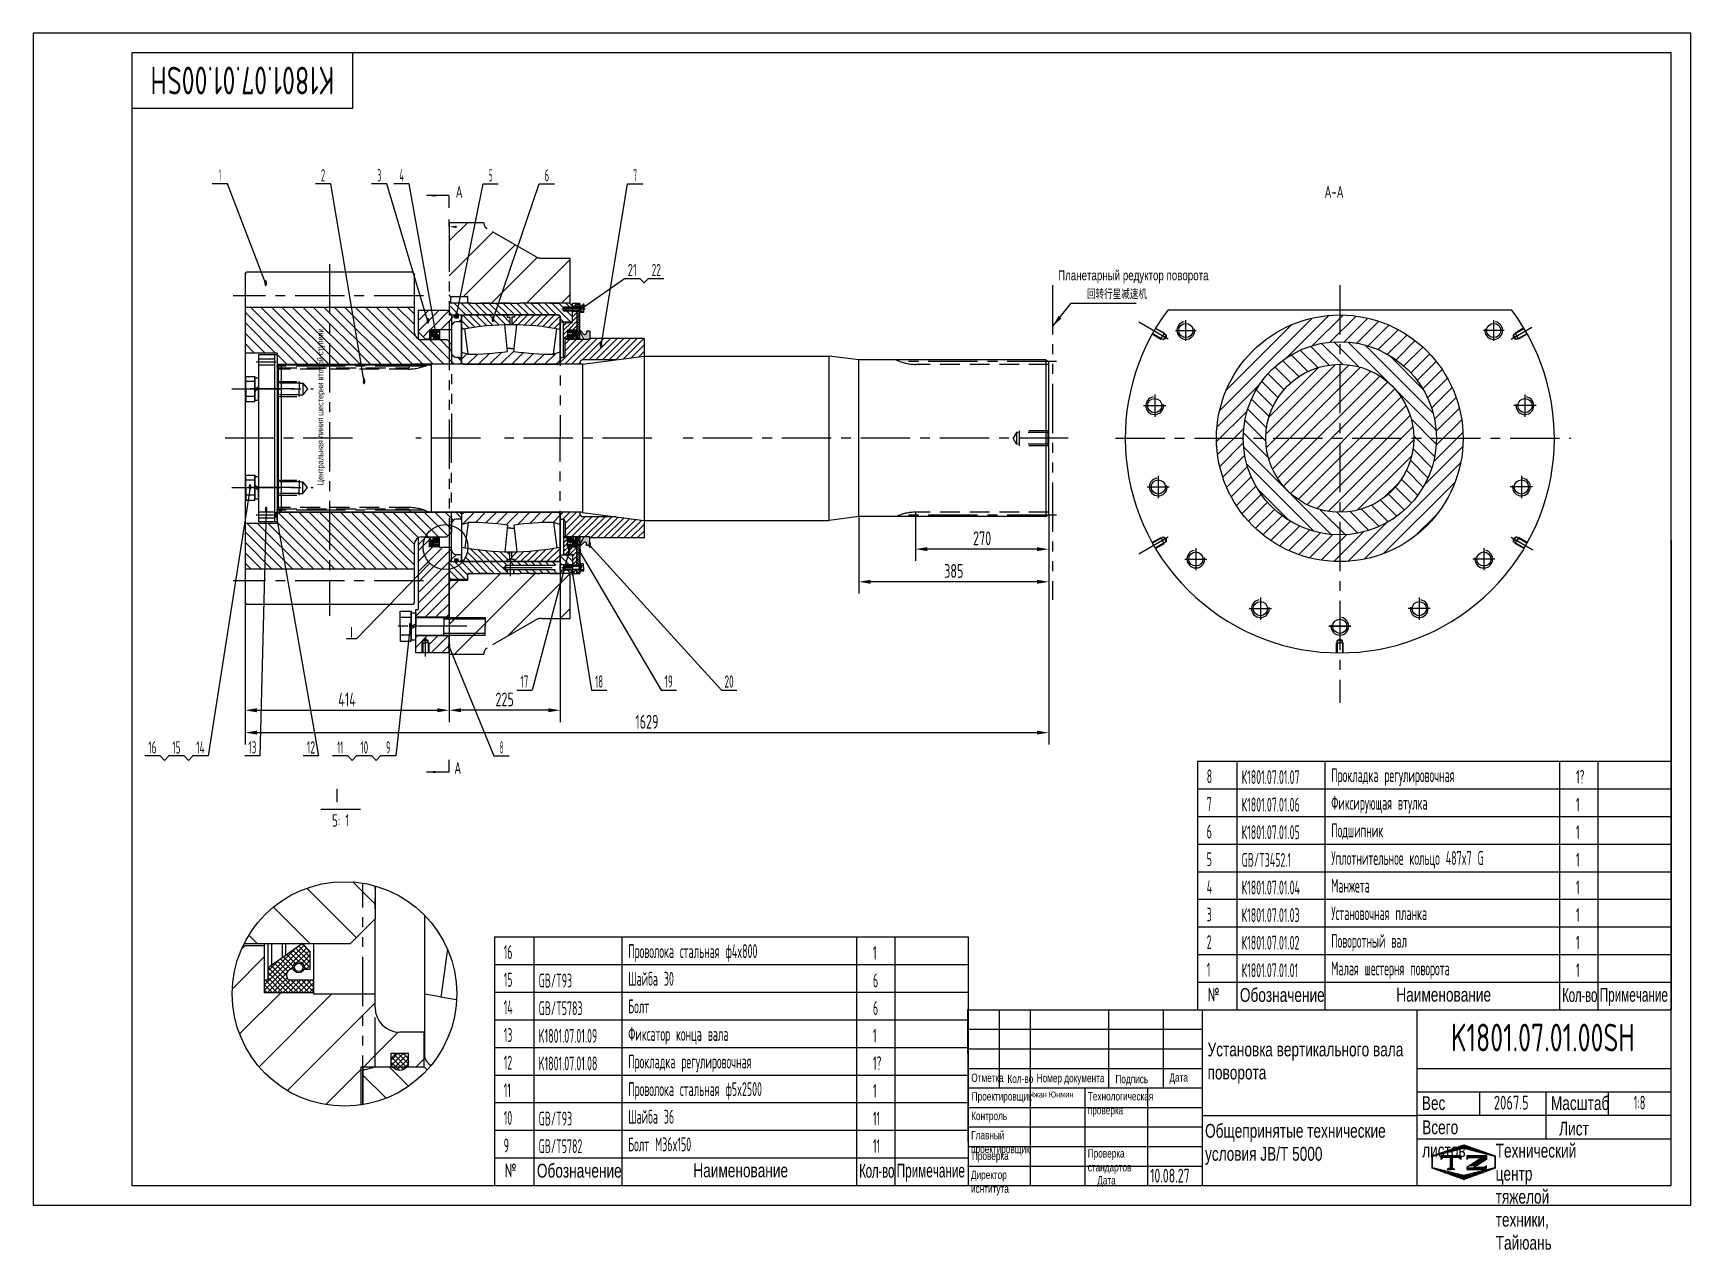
# Model space of a CAD drawing. Header units: millimetres. Extents: x 0 to 3360, y -90 to 2376.
import ezdxf
from ezdxf.enums import TextEntityAlignment as Align

# ---------------------------------------------------------------- set-up
doc = ezdxf.new("R2010")
doc.units = ezdxf.units.MM
doc.header["$LTSCALE"] = 80
for name, pattern in [('F', [0.75, 0.5, -0.25]), ('G', [2, 1.25, -0.25, 0.25, -0.25]), ('K', [2.5, 1.25, -0.25, 0.25, -0.25, 0.25, -0.25])]:
    doc.linetypes.add(name, pattern=pattern)
for name, color, linetype in [('01', 7, 'Continuous'), ('02', 1, 'Continuous'), ('04', 2, 'F'), ('05', 4, 'G'), ('07', 6, 'K'), ('08', 1, 'Continuous'), ('11', 3, 'Continuous'), ('THICK', 7, 'Continuous')]:
    doc.layers.add(name, color=color, linetype=linetype)
doc.styles.add('HZLIB', font='TXT.shx', dxfattribs={"width": 0.5, "height": 28})
doc.styles.get("Standard").update_dxf_attribs({"font": 'isocp', "width": 0.707, "bigfont": 'intecad.shx'})
doc.dimstyles.new('INTE', dxfattribs={"dimscale": 8, "dimtxt": 3.5, "dimasz": 3, "dimexe": 3, "dimexo": 0, "dimgap": 1, "dimtad": 1, "dimdsep": 46, "dimtxsty": 'Standard', "dimcen": 0, "dimclrd": 1, "dimclre": 1, "dimclrt": 3, "dimaunit": 1, "dimadec": 0, "dimazin": 0, "dimtfac": 1, "dimtmove": 0, "dimatfit": 0, "dimfxl": 0, "dimarcsym": 0})
pattern_1 = [(45, (-201.659, -409.888), (-6.735192, 6.735192), [])]
pattern_2 = [(315, (-3317.303, 6965.6142), (1.06066017, 1.06066017), []), (45, (-3317.303, 6965.6142), (-1.06066017, 1.06066017), [])]
pattern_3 = [(45, (-201.659, -409.888), (-4.490128, 4.490128), [])]
pattern_4 = [(45, (-407.789, -409.888), (-14.14214, 14.14214), [])]

msp = doc.modelspace()

# ---------------------------------------------------------------- texts
at = {"style": 'HZLIB', "width": 0.5}
for s, p in [('8', (2378.667, 855.432)), ('К1801.07.01.07', (2449.525, 853.98)), ('Прокладка регулировочная', (2631.159, 857.737)), ('1?', (3127.185, 854.311)), ('7', (2378.667, 799.432)), ('К1801.07.01.06', (2449.525, 798.03)), ('Фиксирующая втулка', (2631.159, 801.787)), ('1', (3127.185, 798.361)), ('Подшипник', (2631.159, 745.837)), ('6', (2378.667, 743.432)), ('К1801.07.01.05', (2449.525, 742.08)), ('1', (3127.185, 742.411)), ('5', (2378.667, 687.432)), ('GB/T3452.1', (2449.525, 686.13)), ('Уплотнительное кольцо 487x7 G', (2631.159, 689.887)), ('1', (3127.185, 686.461)), ('4', (2378.667, 631.432)), ('К1801.07.01.04', (2449.525, 630.18)), ('Манжета', (2631.159, 633.937)), ('1', (3127.185, 630.511)), ('Установочная планка', (2631.159, 577.987)), ('3', (2378.667, 575.432)), ('К1801.07.01.03', (2449.525, 574.23)), ('1', (3127.185, 574.561)), ('2', (2378.667, 519.432)), ('К1801.07.01.02', (2449.525, 518.28)), ('Поворотный вал', (2631.159, 522.037)), ('1', (3127.185, 518.611)), ('16', (953.74, 499.2)), ('Проволока стальная ф4x800', (1206.232, 501.105)), ('1', (1702.258, 497.679)), ('15', (953.74, 443.2)), ('Шайба 30', (1206.232, 445.155)), ('1', (2378.667, 463.432)), ('К1801.07.01.01', (2449.525, 462.33)), ('Малая шестерня поворота', (2631.159, 466.087)), ('1', (3127.185, 462.661)), ('GB/T93', (1024.598, 441.398)), ('6', (1702.258, 441.729)), ('14', (953.74, 387.2)), ('GB/T5783', (1024.598, 385.448)), ('Болт ', (1206.232, 389.205)), ('6', (1702.258, 385.779)), ('13', (953.74, 331.2)), ('K1801.07.01.09', (1024.598, 329.498)), ('Фиксатор конца вала', (1206.232, 333.255)), ('1', (1702.258, 329.829)), ('12', (953.74, 275.2)), ('Прокладка регулировочная', (1206.232, 277.305)), ('K1801.07.01.08', (1024.598, 273.548)), ('1?', (1702.258, 273.879)), ('11', (953.74, 219.2)), ('Проволока стальная ф5x2500', (1206.232, 221.355)), ('1', (1702.258, 217.929)), ('10', (953.74, 163.2)), ('GB/T93', (1024.598, 161.648)), ('Шайба 36', (1206.232, 165.405)), ('11', (1702.258, 161.979)), ('9', (953.74, 107.2)), ('Болт M36x150', (1206.232, 109.455)), ('GB/T5782', (1024.598, 105.698)), ('11', (1702.258, 106.029))]:
    msp.add_text(s, height=28, dxfattribs=at).set_placement(p)
at = {"layer": '01', "attachment_point": 1}
for s, insert, char_height in [('{\\fArial|b0|i0|c204|p34;\\C3;Планетарный редуктор поворота}', (2077.518, 1895.116), 20), ('{\\W1;\\C3;I}', (612.005, 844.722), 28), ('{\\Fisocp,intecad|c204;№}', (2380.816, 440.915), 28), ('{\\fArial|b0|i0|c204|p34;Наименование}', (2763.122, 440.938), 28), ('{\\fArial|b0|i0|c204|p34;\\W0.607;\\T0.95;Кол-во}', (3099.158, 440.129), 28), ('{\\fArial|b0|i0|c204|p34;\\W0.607;Примечание}', (3175.385, 440.622), 28), ('{\\fArial|b0|i0|c204|p34;\\C3;Установка вертикального вала\\Pповорота}', (2380.415, 329.858), 28), ('{\\fArial|b0|i0|c204|p34;Отметка}', (1901.538, 266.941), 16.87947), ('{\\fArial|b0|i0|c204|p34;Кол-во}', (1974.739, 264.999), 16.87947), ('{\\fArial|b0|i0|c204|p34;Номер документа}', (2034.033, 266.298), 16.87947), ('{\\fArial|b0|i0|c204|p34;Подпись}', (2193.694, 264.352), 16.87947), ('{\\fArial|b0|i0|c204|p34;Дата}', (2303.171, 267.588), 16.87947), ('{\\fArial|b0|i0|c204|p34;Проектировщик}', (1902.281, 229.237), 16.87947), ('{\\fArial|b0|i0|c204|p34;\\C3;Чжан Юнмин}', (2018.522, 230.489), 12), ('{\\fArial|b0|i0|c204|p34;Технологическая\\Pпроверка}', (2137.747, 229.364), 16.87947), ('{\\fArial|b0|i0|c204|p34;Вес}', (2814.783, 221.056), 28), ('{\\fArial|b0|i0|c204|p34;Масштаб}', (3076.396, 221.056), 28), ('{\\fArial|b0|i0|c204|p34;Контроль}', (1901.311, 189.478), 16.87947), ('{\\fArial|b0|i0|c204|p34;Лист}', (3092.946, 169.542), 28), ('{\\fArial|b0|i0|c204|p34;Главный\\Pпроектировщик}', (1901.162, 150.627), 16.87947), ('{\\fArial|b0|i0|c204|p34;Общепринятые технические\\Pусловия \\fArial|b0|i0|c0|p34;JB/T 5000}', (2375.339, 164.92), 28), ('{\\fArial|b0|i0|c204|p34;Проверка}', (1902.811, 108.648), 16.87947), ('{\\fArial|b0|i0|c204|p34;Проверка\\Pстандартов}', (2137.585, 113.663), 16.87947), ('{\\Fisocp,intecad|c204;№}', (955.89, 84.684), 28), ('{\\fArial|b0|i0|c204|p34;Наименование}', (1338.196, 84.707), 28), ('{\\fArial|b0|i0|c204|p34;\\W0.607;\\T0.95;Кол-во}', (1674.231, 83.897), 28), ('{\\fArial|b0|i0|c204|p34;\\W0.607;Примечание}', (1750.458, 84.391), 28), ('{\\fArial|b0|i0|c204|p34;Директор\\Pиснтитута}', (1900.902, 70.297), 16.87947), ('{\\fArial|b0|i0|c204|p34;Дата}', (2156.763, 59.014), 16.87947)]:
    msp.add_mtext(s, dxfattribs=dict(at, insert=insert, char_height=char_height))
at = {"layer": '01', "color": 3, "insert": (2136.142, 1836.721), "char_height": 17.5, "attachment_point": 7}
msp.add_mtext('回转行星减速机', dxfattribs=at)
at = {"layer": '01', "insert": (576.248, 1459.463), "char_height": 12, "attachment_point": 1, "rotation": 90}
msp.add_mtext('{\\fArial|b0|i0|c204|p34;\\C3;Центральная линия шестерни второй ступени}', dxfattribs=at)
at = {"layer": '01', "char_height": 28, "attachment_point": 1}
for s, insert, width in [('{\\fArial|b0|i0|c204|p34;Обозначение}', (2445.934, 440.315), 1.29423), ('{\\fArial|b0|i0|c204|p34;Всего листов}', (2815.419, 172.086), 0.63653), ('{\\fArial|b0|i0|c204|p34;Технический центр\\Pтяжелой техники, Тайюань}', (2964.415, 124.729), 0.63653), ('{\\fArial|b0|i0|c204|p34;Обозначение}', (1021.008, 84.083), 1.29423)]:
    msp.add_mtext(s, dxfattribs=dict(at, insert=insert, width=width))
at = {"layer": '02', "width": 0.605172}
for p, p2 in [((468.338, 1862.915), (474.338, 1862.915)), ((1112.577, 1815.752), (1118.577, 1815.752)), ((797.257, 1786.791), (803.257, 1786.791)), ((855.177, 1797.752), (861.177, 1797.752)), ((928.918, 1789.486), (934.918, 1789.486)), ((814.196, 1759.46), (820.196, 1759.46)), ((1147.981, 1737.441), (1153.981, 1737.441)), ((667.759, 1664.125), (673.759, 1664.125)), ((436.534, 1449.752), (442.534, 1449.752)), ((469.221, 1403.702), (475.221, 1403.702)), ((489.342, 1393.576), (495.342, 1393.576)), ((1083.468, 1322.252), (1089.468, 1322.252)), ((1105.177, 1319.583), (1111.177, 1319.583)), ((1125.177, 1332.3), (1131.177, 1332.3)), ((1090.177, 1275.752), (1096.177, 1275.752)), ((761.28, 1168.752), (767.28, 1168.752)), ((840.177, 1127.052), (846.177, 1127.052))]:
    msp.add_text('\\M+5A1F1', height=10, dxfattribs=at).set_placement(p, p2, align=Align.FIT)
at = {"layer": '11', "width": 0.695901}
msp.add_text('K1801.07.01.00SH', height=56, rotation=180, dxfattribs=at).set_placement((610.181, 2308), (237.819, 2308), align=Align.FIT)
at = {"layer": '11'}
for s, height, width, p, p2 in [('1', 24.749, 0.404, (376.854, 2075.506), (380.353, 2075.506)), ('2', 24.749, 0.562593, (583.432, 2075.506), (591.926, 2075.506)), ('3', 24.749, 0.527686, (697.738, 2075.506), (705.462, 2075.506)), ('4', 24.749, 0.543846, (742.498, 2075.506), (751.246, 2075.506)), ('5', 24.749, 0.527686, (923.495, 2075.506), (931.219, 2075.506)), ('6', 24.749, 0.600695, (1036.793, 2075.506), (1045.707, 2075.506)), ('7', 24.749, 0.514182, (1216.725, 2075.506), (1223.724, 2075.506)), ('21', 24.7487, 0.715765, (1205.005, 1883.456), (1223.605, 1883.456)), ('22', 24.7487, 0.573679, (1253.683, 1883.456), (1272.283, 1883.456)), ('17', 24.7487, 0.606, (987.829, 1049.337), (1003.577, 1049.337)), ('18', 24.7487, 0.606, (1139.2, 1049.337), (1154.948, 1049.337)), ('19', 24.7487, 0.612447, (1279.676, 1049.337), (1296.676, 1049.337)), ('20', 24.7487, 0.600864, (1401.278, 1049.337), (1419.878, 1049.337)), ('16', 24.7487, 0.610556, (233.391, 915.723), (250.006, 915.723)), ('15', 24.7487, 0.609833, (282.14, 915.723), (298.613, 915.723)), ('14', 24.7487, 0.614783, (330.305, 915.723), (347.803, 915.723)), ('13', 24.7487, 0.609833, (436.046, 915.723), (452.519, 915.723)), ('12', 24.7487, 0.611465, (554.689, 915.723), (571.488, 915.723)), ('11', 24.7487, 0.582235, (616.312, 915.723), (628.56, 915.723)), ('10', 24.7487, 0.606076, (663.233, 915.723), (678.995, 915.723)), ('9', 24.749, 0.579528, (715.334, 915.723), (724.249, 915.723)), ('8', 24.749, 0.514182, (945.868, 915.723), (952.867, 915.723)), ('K1801.07.01.00SH', 56, 0.695901, (2873.819, 312), (3246.181, 312)), ('2067.5', 28, 0.683135, (2960.696, 194), (3031.304, 194)), ('1:8', 28, 0.628444, (3244.122, 194), (3267.878, 194)), ('10.08.27', 28, 0.642055, (2264, 46), (2344, 46))]:
    msp.add_text(s, height=height, dxfattribs=dict(at, width=width)).set_placement(p, p2, align=Align.FIT)
at = {"layer": '11', "width": 0.707}
for s, p in [('A', (856.473, 2034.976)), ('A-A', (2617.593, 2034.976)), ('A', (853.677, 866.981))]:
    msp.add_text(s, height=24.5, dxfattribs=at).set_placement(p, align=Align.BOTTOM_LEFT)
for s, p in [('\\M+5A2F1', (645.401, 1147.895)), ('5: 1', (623.209, 767.561))]:
    msp.add_text(s, height=25, dxfattribs=at).set_placement(p, align=Align.CENTER)

# ---------------------------------------------------------------- blocks, each defined once
blk = doc.blocks.new('*D11')
at = {"layer": '08', "color": 1, "lineweight": -2}
for p, q in [((2058.5, 1263.8), (2058.5, 934.1)), ((429.5, 1003.4), (429.5, 934.1)), ((453.5, 958.1), (2034.5, 958.1))]:
    blk.add_line(p, q, dxfattribs=at)
at = {"layer": '08', "color": 1}
for points in [[(453.5, 962.1), (453.5, 954.1), (429.5, 958.1)], [(2034.5, 962.1), (2034.5, 954.1), (2058.5, 958.1)]]:
    blk.add_solid(points, dxfattribs=at)
at = {"layer": 'Defpoints', "color": 0}
for p in [(2058.5, 1263.8), (429.5, 1003.4), (2058.5, 958.1)]:
    blk.add_point(p, dxfattribs=at)
at = {"layer": '08', "color": 3, "insert": (1244, 980.1), "char_height": 28, "attachment_point": 5}
blk.add_mtext('1629', dxfattribs=at)
blk = doc.blocks.new('*D12')
at = {"layer": '08', "color": 1, "lineweight": -2}
for p, q in [((1673.5, 1396), (1673.5, 1239.8)), ((2058.5, 1399.5), (2058.5, 1239.8)), ((2034.5, 1263.8), (1697.5, 1263.8))]:
    blk.add_line(p, q, dxfattribs=at)
at = {"layer": '08', "color": 1}
for points in [[(1697.5, 1267.8), (1697.5, 1259.8), (1673.5, 1263.8)], [(2034.5, 1267.8), (2034.5, 1259.8), (2058.5, 1263.8)]]:
    blk.add_solid(points, dxfattribs=at)
at = {"layer": 'Defpoints', "color": 0}
for p in [(1673.5, 1396), (2058.5, 1399.5), (1673.5, 1263.8)]:
    blk.add_point(p, dxfattribs=at)
at = {"layer": '08', "color": 3, "insert": (1866, 1285.8), "char_height": 28, "attachment_point": 5}
blk.add_mtext('385', dxfattribs=at)
blk = doc.blocks.new('*D13')
at = {"layer": '08', "color": 1, "lineweight": -2}
for p, q in [((1788.5, 1404.9), (1788.5, 1306)), ((2058.5, 1399.5), (2058.5, 1306)), ((2034.5, 1330), (1812.5, 1330))]:
    blk.add_line(p, q, dxfattribs=at)
at = {"layer": '08', "color": 1}
for points in [[(1812.5, 1334), (1812.5, 1326), (1788.5, 1330)], [(2034.5, 1334), (2034.5, 1326), (2058.5, 1330)]]:
    blk.add_solid(points, dxfattribs=at)
at = {"layer": 'Defpoints', "color": 0}
for p in [(1788.5, 1404.9), (2058.5, 1399.5), (1788.5, 1330)]:
    blk.add_point(p, dxfattribs=at)
at = {"layer": '08', "color": 3, "insert": (1923.5, 1352), "char_height": 28, "attachment_point": 5}
blk.add_mtext('270', dxfattribs=at)
blk = doc.blocks.new('*D14')
at = {"layer": '08', "color": 1, "lineweight": -2}
for p, q in [((1068.2, 1309.8), (1068.2, 979.4)), ((843.2, 1020.1), (843.2, 979.4)), ((1044.2, 1003.4), (867.2, 1003.4))]:
    blk.add_line(p, q, dxfattribs=at)
at = {"layer": '08', "color": 1}
for points in [[(867.2, 1007.4), (867.2, 999.4), (843.2, 1003.4)], [(1044.2, 1007.4), (1044.2, 999.4), (1068.2, 1003.4)]]:
    blk.add_solid(points, dxfattribs=at)
at = {"layer": 'Defpoints', "color": 0}
for p in [(1068.2, 1309.8), (843.2, 1020.1), (843.2, 1003.4)]:
    blk.add_point(p, dxfattribs=at)
at = {"layer": '08', "color": 3, "insert": (955.7, 1025.4), "char_height": 28, "attachment_point": 5}
blk.add_mtext('225', dxfattribs=at)
blk = doc.blocks.new('*D15')
at = {"layer": '08', "color": 1, "lineweight": -2}
for p, q in [((429.5, 1221.1), (429.5, 979.4)), ((843.2, 1115.8), (843.2, 979.4)), ((453.5, 1003.4), (819.2, 1003.4))]:
    blk.add_line(p, q, dxfattribs=at)
at = {"layer": '08', "color": 1}
for points in [[(453.5, 1007.4), (453.5, 999.4), (429.5, 1003.4)], [(819.2, 1007.4), (819.2, 999.4), (843.2, 1003.4)]]:
    blk.add_solid(points, dxfattribs=at)
at = {"layer": 'Defpoints', "color": 0}
for p in [(429.5, 1221.1), (843.2, 1115.8), (843.2, 1003.4)]:
    blk.add_point(p, dxfattribs=at)
at = {"layer": '08', "color": 3, "insert": (636.3, 1025.4), "char_height": 28, "attachment_point": 5}
blk.add_mtext('414', dxfattribs=at)
blk = doc.blocks.new('*U8')
at = {"layer": '01'}
for p, q in [((-22.8, 7.5), (-22.8, 0)), ((0, 7.5), (-22.8, 7.5)), ((-22.8, 0), (0, 0)), ((0, 0), (-4.3, 7.5)), ((0, 7.5), (4.3, 0)), ((0, 7.5), (22.8, 7.5)), ((22.8, 0), (0, 0)), ((22.8, 7.5), (22.8, 0))]:
    blk.add_line(p, q, dxfattribs=at)
at = {"layer": '05'}
blk.add_line((0, 9.6), (0, -2.1), dxfattribs=at)
blk = doc.blocks.new('*U10')
at = {"layer": '01'}
for p, q in [((-6.1, 2.1), (-6.1, 0)), ((0, 2.1), (-6.1, 2.1)), ((-6.1, 0), (0, 0)), ((0, 0), (-1.2, 2.1)), ((0, 2.1), (1.2, 0)), ((0, 2.1), (6.1, 2.1)), ((6.1, 0), (0, 0)), ((6.1, 2.1), (6.1, 0))]:
    blk.add_line(p, q, dxfattribs=at)
at = {"layer": '05'}
blk.add_line((0, 4.2), (0, -2.1), dxfattribs=at)
blk = doc.blocks.new('*U9', base_point=(1219.6, 647.8))
at = {"layer": '02', "color": 1, "linetype": 'Continuous'}
for p, q in [((1236.6, 874.8), (1281.6, 829.8)), ((1143.1, 862.2), (1243.3, 762)), ((1075.4, 823.9), (1149, 750.3)), ((1025.9, 767.3), (1042.9, 750.3)), ((1057.6, 666.4), (1138.1, 746.9)), ((1057.6, 655.8), (1143.2, 741.4)), ((1065.2, 684.5), (1121.8, 741.2)), ((1121.1, 740.7), (1150.1, 711.7)), ((1127.3, 745), (1150.1, 722.3)), ((1133.5, 749.4), (1150.1, 732.9)), ((1065.2, 695.2), (1085.7, 715.6)), ((1071.2, 705.7), (1126.5, 650.3)), ((1077.6, 709.9), (1102, 685.5)), ((1083.8, 714.3), (1104.5, 693.6)), ((1090, 718.7), (1110.7, 698)), ((1096.2, 723.1), (1115.8, 703.5)), ((1102.4, 727.5), (1119.6, 710.3)), ((1108.6, 731.9), (1127.7, 712.9)), ((1114.9, 736.3), (1150.1, 701.1)), ((1125.3, 712.8), (1148.4, 735.9)), ((1133.6, 710.5), (1150.1, 727)), ((1137.6, 703.9), (1150.1, 716.4)), ((1142.7, 698.4), (1150.1, 705.8)), ((1058.7, 675.7), (1084.1, 650.3)), ((1062.8, 650.3), (1102.8, 690.4)), ((1065.2, 690.5), (1105.3, 650.3)), ((1065.2, 679.9), (1094.7, 650.3)), ((1065.9, 700.3), (1115.9, 650.3)), ((1073.4, 650.3), (1103.3, 680.2)), ((1084, 650.3), (1109.4, 675.7)), ((1094.6, 650.3), (1120, 675.7)), ((1105.2, 650.3), (1130.6, 675.7)), ((1110.4, 698), (1115.7, 703.3)), ((1111.7, 675.7), (1137.1, 650.3)), ((1115.8, 650.3), (1141.2, 675.7)), ((1122.3, 675.7), (1147.7, 650.3)), ((1126.4, 650.3), (1151.8, 675.7)), ((1133, 675.7), (1157.6, 651.1)), ((1137.8, 702.8), (1142.1, 698.4)), ((1143.6, 675.7), (1157.6, 661.7)), ((1154.2, 675.7), (1157.6, 672.3)), ((1057.6, 666.2), (1073.5, 650.3)), ((1057.6, 655.6), (1062.9, 650.3)), ((1137.1, 650.3), (1157.6, 670.9)), ((1147.7, 650.3), (1157.6, 660.3)), ((1314.1, 509.5), (1323.3, 500.3)), ((1314.5, 513.9), (1328, 527.5)), ((1315.3, 504.1), (1337.9, 526.7)), ((1316, 518.3), (1333.9, 500.3)), ((1320.8, 524.1), (1344.5, 500.3)), ((1322.1, 500.3), (1344.2, 522.5)), ((1328, 527.5), (1348.7, 506.7)), ((1332.7, 500.3), (1348.2, 515.9)), ((1340.9, 525.2), (1346.5, 519.6)), ((1343.3, 500.3), (1348.4, 505.4)), ((1319.5, 497.7), (1322.1, 500.3)), ((1323.3, 500.3), (1330.8, 492.9)), ((1326.1, 493.7), (1332.7, 500.3)), ((1333.9, 500.3), (1339.5, 494.7)), ((1336.5, 493.6), (1343.3, 500.3)), ((1344.5, 500.3), (1345.4, 499.5))]:
    blk.add_line(p, q, dxfattribs=at)
at = {"layer": '07', "color": 6, "linetype": 'K'}
for p, q in [((1256.6, 483.4), (1303.7, 436.3)), ((1310.3, 500.3), (1349.6, 461)), ((1381.1, 500.3), (1387.4, 494))]:
    blk.add_line(p, q, dxfattribs=at)
blk = doc.blocks.new('*U28', base_point=(251.96, 168.31))
at = {"layer": '01'}
for p, q in [((251.96, 168.31), (251.96, 182.31)), ((195.96, 168.31), (251.96, 168.31))]:
    blk.add_line(p, q, dxfattribs=at)
blk = doc.blocks.new('*U29')
at = {"layer": '04'}
blk.add_blockref('*U28', (0, 0), dxfattribs=at)
blk = doc.blocks.new('*U30')
at = {"layer": '01'}
for points in [[(415, 292), (25, 292)], [(25, 292), (25, 5)], [(415, 5), (415, 292)], [(25, 5), (415, 5)]]:
    blk.add_lwpolyline(points, dxfattribs=at)
at = {"layer": '02'}
for points in [[(420, 297), (0, 297)], [(0, 297), (0, 0)], [(420, 0), (420, 297)], [(0, 0), (420, 0)]]:
    blk.add_lwpolyline(points, dxfattribs=at)
blk = doc.blocks.new('*X54')
at = {"color": 0}
for p, q in [((127.06, 7.8), (132.06, 7.8)), ((127.06, 7.5), (132.06, 7.5)), ((127.06, 7.2), (127.32, 7.2)), ((127.84, 5.4), (129.64, 5.4)), ((128.3, 5.7), (130.1, 5.7)), ((128.77, 6), (130.57, 6)), ((129.23, 6.3), (131.04, 6.3)), ((129.7, 6.6), (131.51, 6.6)), ((130.16, 6.9), (131.98, 6.9)), ((130.62, 7.2), (132.06, 7.2))]:
    blk.add_line(p, q, dxfattribs=at)
blk = doc.blocks.new('*X55')
at = {"color": 0}
for p, q in [((127.06, 4.8), (132.06, 4.8)), ((127.06, 4.5), (132.06, 4.5)), ((131.84, 5.1), (132.06, 5.1))]:
    blk.add_line(p, q, dxfattribs=at)
blk = doc.blocks.new('*X53')
at = {"color": 0}
for p, q in [((122.34, 4.5), (123.72, 4.5)), ((122.82, 4.8), (123.24, 4.8))]:
    blk.add_line(p, q, dxfattribs=at)
blk = doc.blocks.new('*X52')
at = {"color": 0}
for p, q in [((120.53, 7.8), (125.53, 7.8)), ((120.53, 7.5), (125.53, 7.5)), ((120.53, 7.2), (120.79, 7.2)), ((125.27, 7.2), (125.53, 7.2))]:
    blk.add_line(p, q, dxfattribs=at)
blk = doc.blocks.new('*X51')
at = {"color": 0}
for p, q in [((120.66, 8.7), (121.92, 8.7)), ((121.52, 9), (123.12, 9)), ((122.38, 9.3), (124.32, 9.3)), ((123.24, 9.6), (125.52, 9.6)), ((124.1, 9.9), (128.52, 9.9)), ((124.97, 10.2), (127.67, 10.2)), ((125.83, 10.5), (126.82, 10.5)), ((127.02, 9.6), (129.37, 9.6)), ((128.22, 9.3), (130.22, 9.3)), ((129.42, 9), (131.07, 9)), ((130.62, 8.7), (131.92, 8.7)), ((118.22, 7.8), (118.32, 7.8)), ((118.22, 7.5), (118.27, 7.5)), ((118.22, 7.2), (118.27, 7.2)), ((118.22, 6.9), (118.27, 6.9)), ((118.22, 6.6), (118.27, 6.6)), ((118.22, 6.3), (118.27, 6.3)), ((118.22, 6), (118.27, 6)), ((118.22, 5.7), (118.27, 5.7)), ((118.22, 5.4), (118.27, 5.4)), ((118.22, 5.1), (118.27, 5.1)), ((118.22, 4.8), (118.27, 4.8)), ((118.79, 4.5), (119.42, 4.5)), ((118.94, 8.1), (119.52, 8.1)), ((119.8, 8.4), (120.72, 8.4)), ((131.82, 8.4), (132.77, 8.4)), ((133.02, 8.1), (133.62, 8.1)), ((133.12, 4.5), (133.76, 4.5)), ((134.22, 7.8), (134.32, 7.8)), ((134.27, 7.5), (134.32, 7.5)), ((134.27, 7.2), (134.32, 7.2)), ((134.27, 6.9), (134.32, 6.9)), ((134.27, 6.6), (134.32, 6.6)), ((134.27, 6.3), (134.32, 6.3)), ((134.27, 6), (134.32, 6)), ((134.27, 5.7), (134.32, 5.7)), ((134.27, 5.4), (134.32, 5.4)), ((134.27, 5.1), (134.32, 5.1)), ((134.27, 4.8), (134.32, 4.8)), ((119.61, 4.2), (120.62, 4.2)), ((120.43, 3.9), (121.82, 3.9)), ((121.26, 3.6), (123.02, 3.6)), ((122.08, 3.3), (124.22, 3.3)), ((122.91, 3), (125.42, 3)), ((123.73, 2.7), (128.89, 2.7)), ((124.55, 2.4), (128.07, 2.4)), ((125.38, 2.1), (127.26, 2.1)), ((126.2, 1.8), (126.45, 1.8)), ((127.12, 3), (129.7, 3)), ((128.32, 3.3), (130.51, 3.3)), ((129.52, 3.6), (131.32, 3.6)), ((130.72, 3.9), (132.14, 3.9)), ((131.92, 4.2), (132.95, 4.2))]:
    blk.add_line(p, q, dxfattribs=at)

# ---------------------------------------------------------------- dimensions: what is measured, and where the dimension line sits
at = {"layer": '08'}
for base, p2, picture, middle in [((1673.477, 1263.844), (1673.477, 1396.002), '*D12', (1865.977, 1285.844)), ((1788.477, 1329.979), (1788.477, 1404.892), '*D13', (1923.477, 1351.982))]:
    dim = msp.add_linear_dim(base=base, p1=(2058.477, 1399.466), p2=p2, angle=180, dimstyle='INTE', dxfattribs=at)
    dim.commit()
    dim.dimension.update_dxf_attribs({"geometry": picture, "text_midpoint": middle})
for base, p1, p2, picture, middle in [((843.177, 1003.396), (1068.177, 1309.752), (843.177, 1020.058), '*D14', (955.677, 1025.399)), ((2058.477, 958.122), (429.477, 1003.396), (2058.477, 1263.844), '*D11', (1243.977, 980.125))]:
    dim = msp.add_linear_dim(base=base, p1=p1, p2=p2, dimstyle='INTE', dxfattribs=at)
    dim.commit()
    dim.dimension.update_dxf_attribs({"geometry": picture, "text_midpoint": middle})
dim = msp.add_linear_dim(base=(843.177, 1003.396), p1=(429.477, 1221.074), p2=(843.177, 1115.791), text='414', dimstyle='INTE', dxfattribs=at)
dim.commit()
dim.dimension.update_dxf_attribs({"geometry": '*D15', "text_midpoint": (636.327, 1025.396)})

# ---------------------------------------------------------------- hatches: boundary and pattern name
at = {"layer": '02', "linetype": 'Continuous'}
h = msp.add_hatch(dxfattribs=at)
h.set_pattern_fill('_USER', color=1, scale=15, angle=-45, style=0, pattern_type=0)
h.set_pattern_definition([(315, (-3317.303, 5875.536), (10.6066, 10.6066), [])])
h.paths.add_polyline_path([(766.597, 1704.663, -0.0611236), (767.322, 1704.752), (865.177, 1704.752), (868.177, 1707.752), (868.177, 1715.752), (865.177, 1718.752), (858.177, 1718.752, -0.41421356), (848.177, 1728.752), (848.177, 1744.752), (838.177, 1754.752), (787.377, 1754.752, -0.41421356), (772.377, 1769.752), (772.377, 1820.176), (429.477, 1820.176), (429.477, 1727.477), (494.477, 1727.477), (494.477, 1704.663)])
h.paths.add_polyline_path([(494.477, 1404.841), (494.477, 1382.027), (429.477, 1382.027), (429.477, 1289.327), (772.377, 1289.327), (772.377, 1339.752, -0.41421356), (787.377, 1354.752), (838.177, 1354.752), (848.177, 1364.752), (848.177, 1380.752, -0.41421356), (858.177, 1390.752), (865.177, 1390.752), (868.177, 1393.752), (868.177, 1401.752), (865.177, 1404.752), (767.322, 1404.752, -0.0611236), (766.597, 1404.841)])
h = msp.add_hatch(dxfattribs=at)
h.set_pattern_fill('LINE', color=1, scale=2, angle=45, style=0)
h.set_pattern_definition(pattern_3)
h.paths.add_polyline_path([(1093.177, 1789.752), (1075.177, 1789.752), (1075.177, 1756.752), (1083.177, 1756.752), (1083.177, 1774.752), (1100.135, 1774.752), (1102.177, 1775.614), (1102.177, 1811.752), (1093.177, 1811.752)])
h.paths.add_polyline_path([(1102.177, 1828.752), (1093.177, 1828.752), (1093.177, 1821.752), (1102.177, 1821.752)])
h.paths.add_polyline_path([(1088.154, 1765.878), (1097.636, 1765.878), (1097.636, 1778.185), (1088.154, 1778.185)], flags=25)
h = msp.add_hatch(dxfattribs=at)
h.set_pattern_fill('LINE', color=1, angle=135, style=0)
h.set_pattern_definition([(135, (-201.659, -409.8882), (-2.245064, -2.245064), [])])
h.paths.add_polyline_path([(1108.177, 1352.752), (1103.177, 1352.752), (1103.177, 1334.752), (1102.177, 1334.752), (1102.177, 1297.752), (1108.177, 1297.752)])
h.paths.add_polyline_path([(1108.177, 1287.752), (1102.177, 1287.752), (1102.177, 1280.752), (1108.177, 1280.752)])
h.paths.add_polyline_path([(1102.177, 1774.752), (1103.177, 1774.752), (1103.177, 1756.752), (1108.177, 1756.752), (1108.177, 1811.752), (1102.177, 1811.752)])
h.paths.add_polyline_path([(1102.177, 1821.752), (1108.177, 1821.752), (1108.177, 1822.902), (1108.177, 1828.752), (1102.177, 1828.752)])
h = msp.add_hatch(dxfattribs=at)
h.set_pattern_fill('_USER', color=1, scale=1.5, angle=-45, style=0, double=1, pattern_type=0)
h.set_pattern_definition(pattern_2)
h.paths.add_polyline_path([(861.049, 1304.752, 0.60591918), (858.177, 1310.252, 0.60591918), (855.304, 1304.752)])
h.paths.add_polyline_path([(855.304, 1304.752, 0.24539268), (858.177, 1303.252, 0.24539268), (861.049, 1304.752)])
edge = h.paths.add_edge_path()
edge.add_arc((858.177, 1802.752), 3.5, -90, 270)
h = msp.add_hatch(dxfattribs=at)
h.set_pattern_fill('LINE', color=1, scale=3, angle=135, style=0)
h.set_pattern_definition([(135, (-201.659, -409.888), (-6.735192, -6.735192), [])])
h.paths.add_polyline_path([(881.24, 1331.967, -0.16116254), (870.903, 1305.299, 0.11855846), (873.177, 1304.752), (960.849, 1304.752), (960.849, 1309.229), (966.4, 1309.229), (966.4, 1311.535), (966.4, 1324.637, -0.04130584)])
h.paths.add_polyline_path([(966.4, 1784.866), (966.4, 1797.969), (966.4, 1800.275), (960.849, 1800.275), (960.849, 1804.752), (873.177, 1804.752, 0.41421356), (868.177, 1799.752), (868.177, 1775.142, -0.04772597)])
h.paths.add_polyline_path([(927.488, 1788.802), (936.97, 1788.802), (936.97, 1801.11), (927.488, 1801.11)], flags=24)
h = msp.add_hatch(dxfattribs=at)
h.set_pattern_fill('LINE', color=1, scale=3, angle=45, style=0)
h.set_pattern_definition(pattern_1)
h.paths.add_polyline_path([(969.953, 1324.637), (969.953, 1311.535), (969.953, 1309.229), (975.504, 1309.229), (975.504, 1304.752), (1063.177, 1304.752, 0.41421356), (1068.177, 1309.752), (1068.177, 1334.361, -0.04772597)])
h.paths.add_polyline_path([(975.504, 1804.752), (975.504, 1800.275), (969.953, 1800.275), (969.953, 1797.969), (969.953, 1784.866, -0.04772597), (1068.177, 1775.142), (1068.177, 1799.752, 0.41421356), (1063.177, 1804.752)])
at = {"layer": '02'}
h = msp.add_hatch(dxfattribs=at)
h.set_pattern_fill('_USER', color=256, scale=20, angle=45, style=0, pattern_type=0)
h.set_pattern_definition(pattern_4)
h.paths.add_polyline_path([(2648.452, 1750.552), (2648.452, 1804.752, 0.41421356), (2398.452, 1554.752), (2452.652, 1554.752, -0.41421356)])
h.paths.add_polyline_path([(2452.652, 1554.752), (2398.452, 1554.752, 0.41421356), (2648.452, 1304.752), (2648.452, 1358.952, -0.41421356)])
h.paths.add_polyline_path([(2898.452, 1554.752), (2844.252, 1554.752, -0.41421356), (2648.452, 1358.952), (2648.452, 1304.752, 0.41421356)])
h.paths.add_polyline_path([(2648.452, 1804.752), (2648.452, 1750.552, -0.41421356), (2844.252, 1554.752), (2898.452, 1554.752, 0.41421356)])
at = {"layer": '02', "linetype": 'Continuous'}
h = msp.add_hatch(dxfattribs=at)
h.set_pattern_fill('_USER', color=1, scale=1.5, angle=-45, style=0, double=1, pattern_type=0)
h.set_pattern_definition(pattern_2)
h.paths.add_polyline_path([(813.243, 1769.672), (823.377, 1769.672), (823.377, 1774.752), (803.377, 1774.752), (803.377, 1769.672), (804.889, 1769.672), (804.889, 1765.52, 0.26708292), (805.884, 1763.792), (806.65, 1763.346), (808.593, 1761.973), (812.704, 1759.068), (818.813, 1754.752), (821.864, 1757.99), (821.864, 1765.136), (819.309, 1765.136, -0.5081633), (817.196, 1762.241, -0.50004063), (815.066, 1765.081, -0.74845207)])
h = msp.add_hatch(dxfattribs=at)
h.set_pattern_fill('LINE', color=1, scale=3, angle=45, style=0)
h.set_pattern_definition(pattern_1)
h.paths.add_polyline_path([(1078.177, 1754.752), (1078.177, 1723.752, -0.41421356), (1073.177, 1718.752), (1068.177, 1718.752), (1068.177, 1704.752), (1108.177, 1704.752), (1108.177, 1707.752, -0.41421356), (1114.177, 1713.752), (1181.298, 1713.752), (1238.176, 1721.24), (1238.176, 1756.752), (1128.177, 1756.752), (1128.177, 1754.752)])
h.paths.add_polyline_path([(1114.177, 1395.752, -0.41421356), (1108.177, 1401.752), (1108.177, 1404.752), (1068.177, 1404.752), (1068.177, 1390.752), (1073.177, 1390.752, -0.41421356), (1078.177, 1385.752), (1078.177, 1354.752), (1128.177, 1354.752), (1128.177, 1352.752), (1238.176, 1352.752), (1238.176, 1388.264), (1181.298, 1395.752)])
h.paths.add_polyline_path([(1146.551, 1736.757), (1156.032, 1736.757), (1156.032, 1749.065), (1146.551, 1749.065)], flags=24)
h = msp.add_hatch(dxfattribs=at)
h.set_pattern_fill('_USER', color=1, scale=1.5, angle=-45, style=0, double=1, pattern_type=0)
h.set_pattern_definition([(225, (5223.856, 6965.6142), (-1.06066017, 1.06066017), []), (135, (5223.856, 6965.6142), (1.06066017, 1.06066017), [])])
h.paths.add_polyline_path([(1093.31, 1769.672), (1083.177, 1769.672), (1083.177, 1774.752), (1103.177, 1774.752), (1103.177, 1769.672), (1101.664, 1769.672), (1101.664, 1765.52, -0.26708292), (1100.669, 1763.792), (1099.903, 1763.346), (1097.96, 1761.973), (1093.849, 1759.068), (1087.74, 1754.752), (1084.689, 1757.99), (1084.689, 1765.136), (1087.244, 1765.136, 0.5081633), (1089.357, 1762.241, 0.50004063), (1091.487, 1765.081, 0.74845207)])
h = msp.add_hatch(dxfattribs=at)
h.set_pattern_fill('ANGLE', color=1, scale=0.5, style=0)
h.set_pattern_definition([(0, (-201.659, -409.8882), (0, 3.4925), [2.54, -0.9525]), (90, (-201.659, -409.8882), (-3.4925, 2e-16), [2.54, -0.9525])])
h.paths.add_polyline_path([(1116.08, 1766.042), (1109.428, 1773.087), (1108.177, 1771.33), (1116.254, 1754.752), (1128.177, 1754.752), (1128.177, 1756.752), (1128.177, 1772.204), (1121.529, 1772.204), (1121.255, 1767.911, -0.65558517)])
h.paths.add_polyline_path([(1116.254, 1354.752), (1108.177, 1338.173), (1109.428, 1336.416), (1116.08, 1343.461, -0.65558517), (1121.255, 1341.593), (1121.529, 1337.3), (1128.177, 1337.3), (1128.177, 1354.752)])
h = msp.add_hatch(dxfattribs=at)
h.set_pattern_fill('_USER', color=1, scale=20, angle=315, style=0, pattern_type=0)
h.set_pattern_definition([(315, (-407.789, -409.888), (14.14214, 14.14214), [])])
h.paths.add_polyline_path([(2648.452, 1750.552), (2648.452, 1704.752, -0.41421356), (2798.452, 1554.752), (2844.252, 1554.752, 0.41421356)])
h.paths.add_polyline_path([(2648.452, 1704.752), (2648.452, 1750.552, 0.41421356), (2452.652, 1554.752), (2498.452, 1554.752, -0.41421356)])
h.paths.add_polyline_path([(2498.452, 1554.752), (2452.652, 1554.752, 0.41421356), (2648.452, 1358.952), (2648.452, 1404.752, -0.41421356)])
h.paths.add_polyline_path([(2844.252, 1554.752), (2798.452, 1554.752, -0.41421356), (2648.452, 1404.752), (2648.452, 1358.952, 0.41421356)])
h = msp.add_hatch(dxfattribs=at)
h.set_pattern_fill('LINE', color=1, scale=5, angle=45, style=0)
h.set_pattern_definition([(45, (-201.659, -409.888), (-11.22532, 11.22532), [])])
h.paths.add_polyline_path([(881.764, 1725.195), (868.177, 1729.497), (868.177, 1709.752, 0.41421356), (873.177, 1704.752), (1063.177, 1704.752, 0.41421356), (1068.177, 1709.752), (1068.177, 1718.752), (1068.177, 1729.497), (1054.59, 1725.195, -0.0339886), (974.584, 1730.871), (975.269, 1737.023), (968.177, 1737.023), (961.084, 1737.023), (961.769, 1730.871, -0.0339886)])
h.paths.add_polyline_path([(961.769, 1378.633), (961.084, 1372.481), (968.177, 1372.481), (975.269, 1372.481), (974.584, 1378.633, -0.0339886), (1054.59, 1384.309), (1068.177, 1380.007), (1068.177, 1399.752, 0.41421356), (1063.177, 1404.752), (873.177, 1404.752, 0.41421356), (868.177, 1399.752), (868.177, 1380.007), (881.764, 1384.309, -0.0339886)])
h = msp.add_hatch(dxfattribs=at)
h.set_pattern_fill('_USER', color=1, scale=20, angle=45, style=0, pattern_type=0)
h.set_pattern_definition(pattern_4)
h.paths.add_polyline_path([(2648.452, 1554.752), (2798.452, 1554.752, 0.41421356), (2648.452, 1704.752)])
h.paths.add_polyline_path([(2648.452, 1704.752, 0.41421356), (2498.452, 1554.752), (2648.452, 1554.752)])
h.paths.add_polyline_path([(2648.452, 1404.752, 0.41421356), (2798.452, 1554.752), (2648.452, 1554.752)])
h.paths.add_polyline_path([(2648.452, 1554.752), (2498.452, 1554.752, 0.41421356), (2648.452, 1404.752)])
h = msp.add_hatch(dxfattribs=at)
h.set_pattern_fill('_USER', color=1, scale=1.5, angle=-45, style=0, double=1, pattern_type=0)
h.set_pattern_definition([(45, (-3317.303, -3856.1107), (1.06066017, -1.06066017), []), (315, (-3317.303, -3856.1107), (-1.06066017, -1.06066017), [])])
h.paths.add_polyline_path([(815.066, 1344.422, -0.50004063), (817.196, 1347.262, -0.5081633), (819.309, 1344.367), (821.864, 1344.367), (821.864, 1351.514), (818.813, 1354.752), (812.704, 1350.436), (808.593, 1347.531), (806.65, 1346.158), (805.884, 1345.712, 0.26708292), (804.889, 1343.983), (804.889, 1339.831), (803.377, 1339.831), (803.377, 1334.752), (823.377, 1334.752), (823.377, 1339.831), (813.243, 1339.831, -0.74845207)])
h = msp.add_hatch(dxfattribs=at)
h.set_pattern_fill('LINE', color=1, scale=2, angle=45, style=0)
h.set_pattern_definition(pattern_3)
h.paths.add_polyline_path([(1102.177, 1334.752), (1083.177, 1334.752), (1083.177, 1352.752), (1075.177, 1352.752), (1075.177, 1319.752), (1093.177, 1319.752), (1093.177, 1297.752), (1102.177, 1297.752)])
h.paths.add_polyline_path([(1102.177, 1287.752), (1093.177, 1287.752), (1093.177, 1280.752), (1102.177, 1280.752)])
h.paths.add_polyline_path([(1082.038, 1321.568), (1091.519, 1321.568), (1091.519, 1333.876), (1082.038, 1333.876)], flags=24)
h.paths.add_polyline_path([(1088.746, 1275.068), (1098.228, 1275.068), (1098.228, 1287.376), (1088.746, 1287.376)], flags=9)
h = msp.add_hatch(dxfattribs=at)
h.set_pattern_fill('_USER', color=1, scale=1.5, angle=-45, style=0, double=1, pattern_type=0)
h.set_pattern_definition([(135, (5223.856, -3856.1107), (-1.06066017, -1.06066017), []), (225, (5223.856, -3856.1107), (1.06066017, -1.06066017), [])])
h.paths.add_polyline_path([(1093.31, 1339.831), (1083.177, 1339.831), (1083.177, 1334.752), (1103.177, 1334.752), (1103.177, 1339.831), (1101.664, 1339.831), (1101.664, 1343.983, 0.26708292), (1100.669, 1345.712), (1099.903, 1346.158), (1097.96, 1347.531), (1093.849, 1350.436), (1087.74, 1354.752), (1084.689, 1351.514), (1084.689, 1344.367), (1087.244, 1344.367, -0.5081633), (1089.357, 1347.262, -0.50004063), (1091.487, 1344.422, -0.74845207)])
at = {"layer": '07', "linetype": 'K'}
h = msp.add_hatch(dxfattribs=at)
h.set_pattern_fill('_USER', color=6, scale=50, angle=225, style=0, pattern_type=0)
h.set_pattern_definition([(225, (-4877.32, 11719.9), (35.35534, -35.35534), [])])
h.paths.add_polyline_path([(1088.177, 1828.752), (1088.177, 1919.877), (1030.375, 1919.877, -0.1316525), (1017.875, 1923.226), (920.177, 1979.633, -0.26794919), (913.677, 1990.891), (913.677, 1992.752), (907.177, 1992.752), (907.177, 1992.502), (843.177, 1992.502), (843.177, 1845.447), (846.177, 1842.447), (881.177, 1842.447), (881.177, 1830.359), (887.177, 1828.752)])
h.paths.add_polyline_path([(887.177, 1280.752), (881.177, 1279.144), (881.177, 1267.057), (846.177, 1267.057), (843.177, 1264.057), (843.177, 1117.002), (907.177, 1117.002), (907.177, 1116.752), (913.677, 1116.752), (913.677, 1118.613, -0.26794919), (920.177, 1129.871), (1017.875, 1186.277, -0.1316525), (1030.375, 1189.627), (1088.177, 1189.627), (1088.177, 1280.752)])
h = msp.add_hatch(dxfattribs=at)
h.set_pattern_fill('_USER', color=6, scale=10, angle=45, style=0, pattern_type=0)
h.set_pattern_definition([(315, (-241.953, 1905.651), (-7.07107, -7.07107), [])])
h.paths.add_polyline_path([(967.677, 1304.752), (967.677, 1297.252), (958.177, 1297.252), (955.546, 1293.002), (958.177, 1288.752), (961.177, 1288.752), (961.177, 1280.752), (881.177, 1280.752), (881.177, 1269.752), (879.677, 1268.252), (843.177, 1268.252), (843.177, 1303.412), (848.177, 1304.752)])
h.paths.add_polyline_path([(1068.177, 1288.752), (1068.177, 1287.502), (1093.177, 1287.502), (1093.177, 1286.752), (1087.177, 1280.752), (974.177, 1280.752), (974.177, 1288.752)])
h.paths.add_polyline_path([(1065.177, 1304.752, 0.41421356), (1068.177, 1307.752), (1068.177, 1318.752), (1093.177, 1318.752), (1093.177, 1298.502), (1068.177, 1298.502), (1068.177, 1297.252), (967.677, 1297.252), (967.677, 1304.752)])
h.paths.add_polyline_path([(1065.177, 1804.752), (848.177, 1804.752), (843.177, 1806.092), (843.177, 1828.752), (1087.177, 1828.752), (1093.177, 1822.752), (1093.177, 1790.752), (1068.177, 1790.752), (1068.177, 1801.752, 0.41421356)])

# ---------------------------------------------------------------- linework, layer by layer
for p, q in [((3320, 1348.232), (3320, 396.232)), ((2360, 900.232), (2360, 396.232)), ((2360, 900.232), (3320, 900.232)), ((2440, 900.232), (2440, 396.232)), ((2618.2, 900.232), (2618.2, 396.232)), ((3093.99, 900.232), (3093.99, 396.232)), ((3171.463, 900.232), (3171.463, 396.232)), ((2360, 844.232), (3320, 844.232)), ((2360, 788.232), (3320, 788.232)), ((2360, 732.232), (3320, 732.232)), ((2360, 676.232), (3320, 676.232)), ((2360, 620.232), (3320, 620.232)), ((935.073, 544), (935.073, 40)), ((935.073, 544), (1895.073, 544)), ((1015.073, 544), (1015.073, 40)), ((1193.274, 544), (1193.274, 40)), ((1669.063, 544), (1669.063, 40)), ((1746.536, 544), (1746.536, 40)), ((1895.073, 544), (1895.073, 40)), ((2360, 564.232), (3320, 564.232)), ((2360, 508.232), (3320, 508.232)), ((935.073, 488), (1895.073, 488)), ((2360, 452.232), (3320, 452.232)), ((935.073, 432), (1895.073, 432)), ((935.073, 376), (1895.073, 376)), ((2360, 396.232), (3320, 396.232)), ((935.073, 320), (1895.073, 320)), ((935.073, 264), (1895.073, 264)), ((935.073, 208), (1895.073, 208)), ((935.073, 152), (1895.073, 152)), ((935.073, 96), (1895.073, 96)), ((935.073, 40), (1895.073, 40))]:
    msp.add_line(p, q)
for radius in [250, 195.8, 150]:
    msp.add_circle((2648.452, 1554.752), radius)
at = {"layer": '01'}
for p, q in [((842.377, 2046.761), (842.377, 2021.761)), ((429.477, 1888.429), (432.477, 1891.429)), ((429.477, 1888.429), (429.477, 1221.074)), ((769.377, 1891.429), (432.477, 1891.429)), ((772.377, 1888.429), (769.377, 1891.429)), ((772.377, 1888.429), (772.377, 1769.752)), ((780.377, 1814.752), (780.377, 1756.485)), ((843.177, 1814.752), (843.177, 1804.752)), ((1110.277, 1820.752), (1075.277, 1820.752)), ((1075.277, 1820.752), (1075.277, 1816.752)), ((1075.277, 1812.752), (1075.277, 1816.752)), ((1093.177, 1820.752), (1093.177, 1828.752)), ((1093.177, 1828.752), (1108.177, 1828.752)), ((1108.177, 1821.752), (1093.177, 1821.752)), ((1102.177, 1828.752), (1102.177, 1820.752)), ((1106.527, 1820.752), (1106.527, 1816.752)), ((1106.527, 1812.752), (1106.527, 1816.752)), ((1108.177, 1754.752), (1108.177, 1828.752)), ((1115.577, 1823.942), (1110.277, 1823.942)), ((1110.277, 1823.942), (1110.277, 1816.752)), ((1110.277, 1820.752), (1115.577, 1820.752)), ((1110.277, 1809.562), (1110.277, 1816.752)), ((1115.577, 1816.752), (1115.577, 1823.942)), ((1115.577, 1816.752), (1115.577, 1809.562)), ((2997.209, 1814.752), (2299.714, 1814.752)), ((843.177, 1804.752), (854.677, 1804.752)), ((854.677, 1804.752), (854.677, 1799.252)), ((854.677, 1799.252), (861.677, 1799.252)), ((867.877, 1790.752), (858.177, 1790.752)), ((861.677, 1804.752), (867.877, 1804.752)), ((861.677, 1804.752), (861.677, 1799.252)), ((868.177, 1709.752), (868.177, 1799.752)), ((1063.177, 1804.752), (873.177, 1804.752)), ((873.177, 1804.752), (1063.177, 1804.752)), ((961.769, 1730.871), (955.784, 1784.639)), ((960.849, 1804.752), (960.849, 1800.275)), ((960.849, 1800.275), (966.4, 1800.275)), ((966.4, 1800.275), (966.4, 1797.969)), ((966.4, 1797.969), (966.4, 1784.865)), ((975.504, 1800.275), (969.953, 1800.275)), ((969.953, 1800.275), (969.953, 1797.969)), ((969.953, 1797.969), (969.953, 1784.865)), ((974.584, 1730.871), (980.57, 1784.639)), ((975.504, 1804.752), (975.504, 1800.275)), ((1068.177, 1709.752), (1068.177, 1799.752)), ((1075.177, 1719.169), (1075.177, 1789.752)), ((1075.177, 1789.752), (1093.177, 1789.752)), ((1110.277, 1812.752), (1075.277, 1812.752)), ((1093.177, 1789.752), (1093.177, 1812.752)), ((1108.177, 1811.752), (1093.177, 1811.752)), ((1102.177, 1812.752), (1102.177, 1774.752)), ((1110.277, 1812.752), (1115.577, 1812.752)), ((1115.577, 1809.562), (1110.277, 1809.562)), ((780.377, 1770.752), (795.377, 1755.752)), ((795.377, 1755.752), (795.377, 1754.752)), ((803.377, 1755.752), (795.377, 1755.752)), ((803.377, 1774.752), (803.377, 1754.752)), ((823.377, 1774.752), (803.377, 1774.752)), ((804.889, 1769.672), (803.377, 1769.672)), ((804.889, 1769.672), (804.889, 1754.752)), ((806.65, 1763.346), (805.884, 1763.792)), ((806.267, 1763.569), (806.267, 1754.752)), ((808.593, 1761.973), (806.65, 1763.346)), ((812.704, 1759.068), (808.593, 1761.973)), ((810.649, 1760.52), (810.664, 1754.752)), ((811.953, 1759.599), (811.953, 1754.752)), ((818.813, 1754.752), (812.704, 1759.068)), ((823.377, 1769.672), (813.243, 1769.672)), ((818.813, 1754.752), (821.864, 1757.99)), ((819.309, 1765.136), (821.864, 1765.136)), ((821.864, 1765.136), (821.864, 1757.99)), ((823.377, 1775.252), (822.877, 1774.752)), ((823.377, 1775.252), (823.377, 1754.752)), ((823.377, 1775.252), (848.177, 1775.252)), ((848.177, 1780.752), (848.177, 1744.752)), ((881.764, 1725.195), (874.834, 1776.713)), ((1054.59, 1725.195), (1061.519, 1776.713)), ((1083.177, 1774.752), (1083.177, 1754.752)), ((1083.177, 1774.752), (1103.177, 1774.752)), ((1083.177, 1769.672), (1093.31, 1769.672)), ((1087.244, 1765.136), (1084.689, 1765.136)), ((1084.689, 1765.136), (1084.689, 1757.99)), ((1087.74, 1754.752), (1084.689, 1757.99)), ((1087.74, 1754.752), (1093.849, 1759.068)), ((1093.849, 1759.068), (1097.96, 1761.973)), ((1094.6, 1759.599), (1094.6, 1754.752)), ((1095.904, 1760.52), (1095.89, 1754.752)), ((1097.96, 1761.973), (1099.903, 1763.346)), ((1099.903, 1763.346), (1100.669, 1763.792)), ((1100.286, 1763.569), (1100.286, 1754.752)), ((1101.664, 1769.672), (1103.177, 1769.672)), ((1101.664, 1769.672), (1101.664, 1754.752)), ((1103.177, 1774.752), (1103.177, 1754.752)), ((1108.177, 1771.33), (1109.428, 1773.087)), ((1108.177, 1771.33), (1116.254, 1754.752)), ((1109.428, 1773.087), (1116.08, 1766.042)), ((1121.529, 1772.204), (1121.255, 1767.911)), ((1128.177, 1772.204), (1121.529, 1772.204)), ((1128.177, 1754.752), (1128.177, 1756.752)), ((1238.176, 1756.752), (1238.176, 1721.24)), ((494.477, 1727.477), (429.477, 1727.477)), ((456.977, 1723.977), (456.977, 1385.527)), ((494.477, 1723.977), (456.977, 1723.977)), ((488.977, 1723.977), (488.977, 1385.527)), ((494.477, 1727.477), (494.477, 1382.027)), ((865.177, 1718.752), (868.177, 1715.752)), ((868.177, 1729.497), (881.764, 1725.195)), ((868.177, 1718.752), (868.177, 1704.752)), ((968.177, 1737.023), (961.084, 1737.023)), ((968.177, 1737.023), (975.269, 1737.023)), ((1068.177, 1729.497), (1054.59, 1725.195)), ((1068.177, 1718.752), (1068.177, 1704.752)), ((1113.737, 1704.857), (1238.176, 1721.24)), ((1181.298, 1713.752), (1114.177, 1713.752)), ((1238.176, 1721.24), (1613.477, 1721.24)), ((1613.477, 1388.264), (1613.477, 1721.24)), ((1673.477, 1713.502), (1613.477, 1721.24)), ((430.777, 1654.752), (430.777, 1680.177)), ((430.777, 1680.177), (449.477, 1680.177)), ((449.477, 1680.177), (449.477, 1654.752)), ((494.477, 1703.977), (806.477, 1703.977)), ((502.477, 1703.977), (496.477, 1700.513)), ((496.477, 1700.513), (496.477, 1408.991)), ((502.477, 1703.977), (502.477, 1405.527)), ((806.477, 1704.752), (806.477, 1404.752)), ((1113.737, 1704.752), (806.477, 1704.752)), ((865.177, 1705.252), (865.177, 1704.752)), ((873.177, 1704.752), (1063.177, 1704.752)), ((1101.481, 1704.752), (1068.177, 1704.752)), ((1108.177, 1707.752), (1108.177, 1704.752)), ((449.477, 1669.752), (430.777, 1669.752)), ((430.777, 1654.752), (430.777, 1629.327)), ((449.477, 1629.327), (449.477, 1654.752)), ((449.477, 1639.752), (430.777, 1639.752)), ((430.777, 1629.327), (449.477, 1629.327)), ((430.777, 1480.177), (449.477, 1480.177)), ((430.777, 1454.752), (430.777, 1480.177)), ((449.477, 1480.177), (449.477, 1454.752)), ((449.477, 1469.752), (430.777, 1469.752)), ((430.777, 1454.752), (430.777, 1429.327)), ((449.477, 1429.327), (449.477, 1454.752)), ((449.477, 1439.752), (430.777, 1439.752)), ((430.777, 1429.327), (449.477, 1429.327)), ((494.477, 1382.027), (429.477, 1382.027)), ((494.477, 1385.527), (456.977, 1385.527)), ((494.477, 1405.527), (806.477, 1405.527)), ((502.477, 1405.527), (496.477, 1408.991)), ((1113.737, 1404.752), (806.477, 1404.752)), ((848.177, 1380.752), (848.177, 1364.752)), ((865.177, 1404.752), (865.177, 1404.252)), ((865.177, 1390.752), (868.177, 1393.752)), ((868.177, 1399.752), (868.177, 1309.752)), ((868.177, 1380.007), (881.764, 1384.309)), ((873.177, 1404.752), (1063.177, 1404.752)), ((881.764, 1384.309), (874.834, 1332.79)), ((961.769, 1378.633), (955.784, 1324.864)), ((974.584, 1378.633), (980.57, 1324.864)), ((1054.59, 1384.309), (1061.519, 1332.79)), ((1068.177, 1380.007), (1054.59, 1384.309)), ((1068.177, 1399.752), (1068.177, 1309.752)), ((1075.177, 1390.334), (1075.177, 1319.752)), ((1108.177, 1404.752), (1108.177, 1401.752)), ((1113.737, 1404.646), (1238.176, 1388.264)), ((1181.298, 1395.752), (1114.177, 1395.752)), ((1238.176, 1388.264), (1613.477, 1388.264)), ((1238.176, 1388.264), (1238.176, 1352.752)), ((1673.477, 1396.002), (1613.477, 1388.264)), ((780.377, 1338.752), (795.377, 1353.752)), ((795.377, 1353.752), (795.377, 1354.752)), ((803.377, 1353.752), (795.377, 1353.752)), ((803.377, 1334.752), (803.377, 1354.752)), ((804.889, 1339.831), (804.889, 1354.752)), ((806.65, 1346.158), (805.884, 1345.712)), ((806.267, 1345.935), (806.267, 1354.752)), ((808.593, 1347.531), (806.65, 1346.158)), ((812.704, 1350.436), (808.593, 1347.531)), ((810.649, 1348.983), (810.664, 1354.752)), ((811.953, 1349.905), (811.953, 1354.752)), ((818.813, 1354.752), (812.704, 1350.436)), ((818.813, 1354.752), (821.864, 1351.514)), ((819.309, 1344.367), (821.864, 1344.367)), ((821.864, 1344.367), (821.864, 1351.514)), ((823.377, 1334.252), (823.377, 1354.752)), ((848.177, 1328.752), (848.177, 1364.752)), ((968.177, 1372.481), (961.084, 1372.481)), ((968.177, 1372.481), (975.269, 1372.481)), ((1083.177, 1334.752), (1083.177, 1354.752)), ((1087.74, 1354.752), (1084.689, 1351.514)), ((1084.689, 1344.367), (1084.689, 1351.514)), ((1087.244, 1344.367), (1084.689, 1344.367)), ((1087.74, 1354.752), (1093.849, 1350.436)), ((1093.849, 1350.436), (1097.96, 1347.531)), ((1094.6, 1349.905), (1094.6, 1354.752)), ((1095.904, 1348.983), (1095.89, 1354.752)), ((1097.96, 1347.531), (1099.903, 1346.158)), ((1099.903, 1346.158), (1100.669, 1345.712)), ((1100.286, 1345.935), (1100.286, 1354.752)), ((1101.664, 1339.831), (1101.664, 1354.752)), ((1103.177, 1334.752), (1103.177, 1354.752)), ((1108.177, 1354.752), (1108.177, 1280.752)), ((1108.177, 1354.752), (1108.177, 1280.752)), ((1108.177, 1338.173), (1116.254, 1354.752)), ((1128.177, 1354.752), (1128.177, 1352.752)), ((772.377, 1339.752), (772.377, 1221.074)), ((804.889, 1339.831), (803.377, 1339.831)), ((823.377, 1334.752), (803.377, 1334.752)), ((823.377, 1339.831), (813.243, 1339.831)), ((823.377, 1334.252), (822.877, 1334.752)), ((823.377, 1334.252), (848.177, 1334.252)), ((867.877, 1318.752), (858.177, 1318.752)), ((867.877, 1318.752), (867.877, 1304.752)), ((966.4, 1311.535), (966.4, 1324.639)), ((966.4, 1309.229), (966.4, 1311.535)), ((969.953, 1311.535), (969.953, 1324.639)), ((969.953, 1309.229), (969.953, 1311.535)), ((1075.177, 1319.752), (1093.177, 1319.752)), ((1083.177, 1339.831), (1093.31, 1339.831)), ((1083.177, 1334.752), (1103.177, 1334.752)), ((1093.177, 1319.752), (1093.177, 1296.752)), ((1101.664, 1339.831), (1103.177, 1339.831)), ((1102.177, 1296.752), (1102.177, 1334.752)), ((1108.177, 1338.173), (1109.428, 1336.416)), ((1109.428, 1336.416), (1116.08, 1343.461)), ((1121.529, 1337.3), (1121.255, 1341.593)), ((1128.177, 1337.3), (1121.529, 1337.3)), ((842.377, 1304.752), (842.377, 1191.752)), ((842.377, 1304.752), (854.677, 1304.752)), ((843.177, 1304.752), (843.177, 1191.752)), ((854.677, 1304.752), (854.677, 1310.252)), ((854.677, 1310.252), (861.677, 1310.252)), ((861.677, 1304.752), (861.677, 1310.252)), ((861.677, 1304.752), (867.877, 1304.752)), ((1063.177, 1304.752), (873.177, 1304.752)), ((873.177, 1304.752), (1063.177, 1304.752)), ((960.849, 1304.752), (960.849, 1309.229)), ((960.849, 1309.229), (966.4, 1309.229)), ((975.504, 1309.229), (969.953, 1309.229)), ((975.504, 1304.752), (975.504, 1309.229)), ((1110.277, 1296.752), (1075.277, 1296.752)), ((1075.277, 1296.752), (1075.277, 1292.752)), ((1075.277, 1288.752), (1075.277, 1292.752)), ((1110.277, 1288.752), (1075.277, 1288.752)), ((1108.177, 1297.752), (1093.177, 1297.752)), ((1093.177, 1288.752), (1093.177, 1280.752)), ((1108.177, 1287.752), (1093.177, 1287.752)), ((1093.177, 1280.752), (1108.177, 1280.752)), ((1102.177, 1280.752), (1102.177, 1288.752)), ((1106.527, 1296.752), (1106.527, 1292.752)), ((1106.527, 1288.752), (1106.527, 1292.752)), ((1110.277, 1299.942), (1110.277, 1292.752)), ((1115.577, 1299.942), (1110.277, 1299.942)), ((1110.277, 1299.942), (1110.277, 1292.752)), ((1115.577, 1299.942), (1110.277, 1299.942)), ((1110.277, 1296.752), (1115.577, 1296.752)), ((1110.277, 1296.752), (1115.577, 1296.752)), ((1110.277, 1285.562), (1110.277, 1292.752)), ((1110.277, 1288.752), (1115.577, 1288.752)), ((1110.277, 1288.752), (1115.577, 1288.752)), ((1115.577, 1285.562), (1110.277, 1285.562)), ((1115.577, 1292.752), (1115.577, 1299.942)), ((1115.577, 1292.752), (1115.577, 1299.942)), ((1115.577, 1292.752), (1115.577, 1285.562)), ((429.477, 1221.074), (432.477, 1218.074)), ((769.377, 1218.074), (432.477, 1218.074)), ((772.377, 1221.074), (769.377, 1218.074)), ((743.877, 1204.147), (766.377, 1204.147)), ((743.877, 1173.752), (743.877, 1204.147)), ((766.377, 1191.752), (743.877, 1191.752)), ((766.377, 1204.147), (766.377, 1173.752)), ((766.377, 1173.752), (766.377, 1201.002)), ((766.377, 1201.002), (775.377, 1201.002)), ((766.377, 1173.752), (775.377, 1178.948)), ((775.377, 1119.752), (775.377, 1207.752)), ((775.377, 1201.002), (775.377, 1173.752)), ((775.377, 1192.752), (843.177, 1192.752)), ((775.377, 1191.752), (916.377, 1191.752)), ((832.377, 1191.752), (832.377, 1173.752)), ((916.377, 1191.752), (916.377, 1173.752)), ((743.877, 1173.752), (743.877, 1143.357)), ((766.377, 1155.752), (743.877, 1155.752)), ((743.877, 1143.357), (766.377, 1143.357)), ((766.377, 1173.752), (766.377, 1146.502)), ((775.377, 1173.752), (766.377, 1168.556)), ((766.377, 1143.357), (766.377, 1173.752)), ((766.377, 1146.502), (775.377, 1146.502)), ((775.377, 1146.502), (775.377, 1173.752)), ((775.377, 1155.752), (916.377, 1155.752)), ((775.377, 1154.752), (843.177, 1154.752)), ((789.777, 1145.152), (800.977, 1145.152)), ((789.777, 1140.152), (789.777, 1145.152)), ((800.977, 1140.152), (800.977, 1145.152)), ((832.377, 1155.752), (832.377, 1173.752)), ((842.377, 1155.752), (842.377, 1119.752)), ((843.177, 1155.752), (843.177, 1119.752)), ((916.377, 1155.752), (916.377, 1173.752)), ((788.377, 1140.152), (795.377, 1140.152)), ((802.377, 1140.152), (795.377, 1140.152)), ((842.377, 903.133), (842.377, 878.133)), ((663.209, 802.561), (583.209, 802.561)), ((693.091, 647.344), (693.091, 580.846)), ((693.091, 400.846), (693.091, 580.846)), ((793.091, 588.221), (793.091, 305.846)), ((422.375, 519.13), (429.091, 525.846)), ((469.091, 525.846), (429.091, 525.846)), ((469.091, 430.846), (469.091, 530.846)), ((476.655, 456.243), (476.655, 530.846)), ((483.542, 486.76), (483.542, 530.846)), ((515.73, 509.265), (495.173, 494.74)), ((505.451, 502.002), (505.526, 530.846)), ((511.972, 506.61), (511.972, 530.846)), ((546.271, 530.846), (515.73, 509.265)), ((546.271, 530.846), (561.526, 514.657)), ((561.526, 478.922), (561.526, 514.657)), ((569.091, 428.346), (569.091, 530.846)), ((839.628, 519.539), (826.38, 421.038)), ((485.458, 487.875), (481.627, 485.646)), ((495.173, 494.74), (485.458, 487.875)), ((548.752, 478.922), (561.526, 478.922)), ((476.655, 456.243), (469.091, 456.243)), ((569.091, 456.243), (518.424, 456.243)), ((569.091, 430.846), (469.091, 430.846)), ((569.091, 428.346), (566.591, 430.846)), ((569.091, 428.346), (693.091, 428.346)), ((791.591, 350.846), (743.091, 350.846)), ((791.591, 350.846), (791.591, 280.846)), ((725.591, 280.846), (725.591, 308.346)), ((725.591, 308.346), (760.591, 308.346)), ((760.591, 280.846), (760.591, 308.346)), ((664.091, 280.846), (725.591, 280.846)), ((664.091, 280.846), (664.091, 203.146)), ((668.091, 280.846), (668.091, 203.768)), ((760.591, 280.846), (791.591, 280.846))]:
    msp.add_line(p, q, dxfattribs=at)
at = {"layer": '01', "color": 7, "linetype": 'Continuous'}
for p, q in [((772.377, 1820.176), (429.477, 1820.176)), ((780.377, 1814.752), (843.177, 1814.752)), ((867.877, 1804.752), (867.877, 1704.752)), ((868.177, 1799.752), (868.177, 1704.752)), ((1068.177, 1799.752), (1068.177, 1704.752)), ((787.377, 1754.752), (838.177, 1754.752)), ((848.177, 1744.752), (838.177, 1754.752)), ((1083.177, 1756.752), (1075.177, 1756.752)), ((1128.177, 1754.752), (1078.177, 1754.752)), ((1078.177, 1723.752), (1078.177, 1754.752)), ((1108.177, 1756.752), (1103.177, 1756.752)), ((1128.177, 1772.204), (1128.177, 1754.752)), ((1238.176, 1756.752), (1128.177, 1756.752)), ((848.177, 1728.752), (848.177, 1744.752)), ((865.177, 1718.752), (858.177, 1718.752)), ((1068.177, 1718.752), (1073.177, 1718.752)), ((1238.176, 1721.24), (1238.176, 1388.264)), ((494.477, 1704.663), (765.826, 1704.663)), ((865.177, 1705.252), (767.611, 1705.252)), ((868.177, 1708.252), (865.177, 1705.252)), ((1113.737, 1704.857), (1113.737, 1404.646)), ((2052.477, 1713.502), (1673.477, 1713.502)), ((1673.477, 1396.002), (1673.477, 1713.502)), ((2052.477, 1713.502), (2052.477, 1396.002)), ((2052.477, 1713.502), (2058.477, 1710.038)), ((2058.477, 1399.466), (2058.477, 1710.038)), ((494.477, 1404.841), (765.826, 1404.841)), ((865.177, 1404.252), (767.611, 1404.252)), ((865.177, 1390.752), (858.177, 1390.752)), ((865.177, 1390.752), (858.177, 1390.752)), ((868.177, 1401.252), (865.177, 1404.252)), ((868.177, 1404.752), (868.177, 1309.752)), ((1068.177, 1404.752), (1068.177, 1309.752)), ((1068.177, 1390.752), (1073.177, 1390.752)), ((1078.177, 1385.752), (1078.177, 1354.752)), ((2052.477, 1396.002), (1673.477, 1396.002)), ((2052.477, 1396.002), (2058.477, 1399.466)), ((780.377, 1353.018), (780.377, 1207.752)), ((787.377, 1354.752), (838.177, 1354.752)), ((848.177, 1364.752), (838.177, 1354.752)), ((1128.177, 1354.752), (1075.177, 1354.752)), ((1083.177, 1352.752), (1075.177, 1352.752)), ((1108.177, 1352.752), (1103.177, 1352.752)), ((1128.177, 1337.3), (1128.177, 1354.752)), ((1238.176, 1352.752), (1128.177, 1352.752)), ((772.377, 1289.327), (429.477, 1289.327)), ((775.377, 1207.752), (780.377, 1207.752)), ((789.777, 1145.152), (795.377, 1148.175)), ((795.377, 1148.175), (800.977, 1145.152)), ((843.177, 1119.752), (775.377, 1119.752)), ((789.777, 1140.152), (789.777, 1119.752)), ((800.977, 1140.152), (800.977, 1119.752)), ((693.091, 580.846), (643.091, 530.846)), ((793.091, 588.221), (793.091, 305.846)), ((427.872, 530.846), (643.091, 530.846))]:
    msp.add_line(p, q, dxfattribs=at)
at = {"layer": '01'}
for centre, radius in [((858.177, 1802.752), 3.5), ((2336.362, 1773.292), 14.4), ((2960.542, 1773.292), 14.4), ((817.196, 1764.46), 2.219), ((1089.357, 1764.46), 2.219), ((2273.242, 1620.922), 14.4), ((3023.662, 1620.922), 14.4), ((2280.432, 1456.152), 14.4), ((3016.472, 1456.152), 14.4), ((817.196, 1345.044), 2.219), ((1089.357, 1345.044), 2.219), ((2356.582, 1309.842), 14.4), ((2940.322, 1309.842), 14.4), ((858.177, 1306.752), 3.5), ((2487.442, 1209.442), 14.4), ((2809.462, 1209.442), 14.4), ((2648.452, 1173.752), 14.4), ((538.186, 482.305), 11.094), ((743.091, 290.846), 17.5)]:
    msp.add_circle(centre, radius, dxfattribs=at)
for centre, radius, start, end in [((2648.462, 1554.752), 435, 143.294569, 36.705431), ((873.177, 1799.752), 5, 90, 180), ((968.111, 1266.658), 518.211, 89.992725, 101.118833), ((968.242, 1266.658), 518.211, 78.881167, 90.007275), ((1063.177, 1799.752), 5, 0, 90), ((787.377, 1769.752), 15, 180, 270), ((806.889, 1765.52), 2, 180, 239.814724), ((814.829, 1767.645), 2.574, 128.02532, 275.277696), ((1091.724, 1767.645), 2.574, 264.722304, 51.97468), ((1099.664, 1765.52), 2, 300.185276, 0), ((1118.261, 1768.102), 3, 223.357439, 356.350457), ((880.067, 2315.828), 590.636, 270.164591, 277.951207), ((1056.286, 2315.828), 590.636, 262.048793, 269.835409), ((1114.177, 1707.752), 6, 90, 180), ((873.177, 1709.752), 5, 180, 270), ((1063.177, 1709.752), 5, 270, 0), ((873.177, 1399.752), 5, 90, 180), ((880.067, 793.676), 590.636, 82.048793, 89.835409), ((1056.286, 793.676), 590.636, 90.164591, 97.951207), ((1063.177, 1399.752), 5, 0, 90), ((1114.177, 1401.752), 6, 180, 270), ((787.377, 1339.752), 15, 90, 180), ((806.889, 1343.983), 2, 120.185276, 180), ((814.829, 1341.859), 2.574, 84.722304, 231.97468), ((1091.724, 1341.859), 2.574, 308.02532, 95.277696), ((1099.664, 1343.983), 2, 0, 59.814724), ((1118.261, 1341.402), 3, 3.649543, 136.642561), ((968.111, 1842.846), 518.211, 258.881167, 270.007275), ((968.242, 1842.846), 518.211, 269.992725, 281.118833), ((873.177, 1309.752), 5, 180, 270), ((1063.177, 1309.752), 5, 270, 0), ((486.655, 477.002), 10, 120.185276, 180), ((526.353, 466.382), 12.87, 84.722304, 231.97468), ((1292.762, 2971.315), 2591.057, 258.881167, 260.349637), ((818.091, 305.846), 25, 180, 242.954649)]:
    msp.add_arc(centre, radius, start, end, dxfattribs=at)
at = {"layer": '01', "color": 7, "linetype": 'Continuous'}
for centre, radius, start, end in [((858.177, 1780.752), 10, 90, 180), ((858.177, 1728.752), 10, 180, 270), ((1073.177, 1723.752), 5, 270, 0), ((767.611, 1702.252), 3, 90, 150), ((767.611, 1407.252), 3, 210, 270), ((858.177, 1380.752), 10, 90, 180), ((858.177, 1380.752), 10, 90, 180), ((1073.177, 1385.752), 5, 0, 90), ((858.177, 1328.752), 10, 180, 270), ((743.091, 400.846), 50, 180, 270)]:
    msp.add_arc(centre, radius, start, end, dxfattribs=at)
at = {"layer": '02'}
for p, q in [((394.104, 2070.506), (363.104, 2070.506)), ((471.338, 1867.915), (394.104, 2070.506)), ((603.179, 2070.506), (572.179, 2070.506)), ((670.759, 1669.125), (603.179, 2070.506)), ((717.1, 2070.506), (686.1, 2070.506)), ((800.257, 1791.791), (717.1, 2070.506)), ((762.372, 2070.506), (731.372, 2070.506)), ((817.196, 1764.46), (762.372, 2070.506)), ((858.177, 1802.752), (911.857, 2070.506)), ((911.857, 2070.506), (942.857, 2070.506)), ((931.918, 1794.486), (1025.75, 2070.506)), ((1025.75, 2070.506), (1056.75, 2070.506)), ((1150.981, 1742.441), (1204.725, 2070.506)), ((1204.725, 2070.506), (1235.725, 2070.506)), ((842.377, 2046.761), (797.377, 2046.761)), ((1115.577, 1820.752), (1198.805, 1878.456)), ((1198.805, 1878.456), (1229.805, 1878.456)), ((1229.805, 1878.456), (1238.644, 1869.617)), ((1238.644, 1869.617), (1247.483, 1878.456)), ((1247.483, 1878.456), (1278.483, 1878.456)), ((1075.277, 1819.752), (1106.527, 1819.752)), ((1075.277, 1813.752), (1106.527, 1813.752)), ((439.534, 1454.752), (354.554, 910.723)), ((472.221, 1408.702), (459.782, 910.723)), ((492.342, 1398.576), (578.589, 910.723)), ((1086.468, 1327.252), (1011.203, 1044.337)), ((1108.177, 1324.583), (1272.676, 1044.337)), ((1128.177, 1337.3), (1395.078, 1044.337)), ((804.118, 1301.543), (655.401, 1147.895)), ((1075.277, 1295.752), (1106.527, 1295.752)), ((1075.277, 1289.752), (1106.527, 1289.752)), ((1093.177, 1280.752), (1131.574, 1044.337)), ((916.377, 1188.152), (832.377, 1188.152)), ((655.401, 1147.895), (635.401, 1147.895)), ((764.28, 1173.752), (735.292, 910.723)), ((916.377, 1159.352), (832.377, 1159.352)), ((843.177, 1132.052), (933.868, 910.723)), ((980.203, 1044.337), (1011.203, 1044.337)), ((1131.574, 1044.337), (1162.574, 1044.337)), ((1272.676, 1044.337), (1303.676, 1044.337)), ((1395.078, 1044.337), (1426.078, 1044.337)), ((257.199, 910.723), (226.199, 910.723)), ((266.037, 901.884), (257.199, 910.723)), ((274.876, 910.723), (266.037, 901.884)), ((305.876, 910.723), (274.876, 910.723)), ((314.715, 901.884), (305.876, 910.723)), ((323.554, 910.723), (314.715, 901.884)), ((354.554, 910.723), (323.554, 910.723)), ((459.782, 910.723), (428.782, 910.723)), ((578.589, 910.723), (547.589, 910.723)), ((637.936, 910.723), (606.936, 910.723)), ((646.775, 901.884), (637.936, 910.723)), ((655.614, 910.723), (646.775, 901.884)), ((686.614, 910.723), (655.614, 910.723)), ((695.453, 901.884), (686.614, 910.723)), ((704.292, 910.723), (695.453, 901.884)), ((735.292, 910.723), (704.292, 910.723)), ((933.868, 910.723), (964.868, 910.723)), ((842.377, 878.133), (797.377, 878.133))]:
    msp.add_line(p, q, dxfattribs=at)
at = {"layer": '02', "color": 1, "linetype": 'Continuous'}
for p, q in [((802.005, 1814.752), (780.377, 1793.124)), ((823.218, 1814.752), (780.377, 1771.911)), ((780.791, 1814.752), (780.377, 1814.337)), ((843.177, 1813.497), (804.431, 1774.752)), ((843.177, 1792.284), (826.144, 1775.252)), ((848.177, 1797.284), (843.177, 1792.284)), ((854.677, 1803.784), (848.177, 1797.284)), ((868.177, 1796.071), (862.857, 1790.752)), ((803.377, 1773.697), (790.404, 1760.725)), ((848.177, 1776.071), (847.357, 1775.252)), ((803.377, 1349.433), (780.377, 1326.433)), ((809.908, 1334.752), (780.377, 1305.22)), ((830.621, 1334.252), (780.377, 1284.007)), ((843.177, 1325.594), (780.377, 1262.794)), ((848.177, 1330.594), (843.177, 1325.594)), ((857.566, 1318.77), (848.177, 1309.381)), ((842.377, 1303.581), (780.377, 1241.581)), ((842.377, 1282.367), (780.377, 1220.367)), ((848.177, 1309.381), (843.548, 1304.752)), ((867.877, 1307.867), (864.761, 1304.752)), ((842.377, 1261.154), (775.377, 1194.154)), ((842.377, 1239.941), (795.187, 1192.752)), ((842.377, 1218.728), (816.401, 1192.752)), ((842.377, 1197.515), (837.614, 1192.752)), ((799.614, 1154.752), (775.377, 1130.515)), ((778.401, 1154.752), (775.377, 1151.728)), ((820.827, 1154.752), (800.977, 1134.901)), ((842.04, 1154.752), (807.04, 1119.752)), ((789.777, 1123.701), (785.827, 1119.752)), ((788.377, 1119.752), (788.377, 1140.152)), ((802.377, 1119.752), (802.377, 1140.152)), ((842.377, 1133.875), (828.253, 1119.752)), ((469.091, 504.254), (403.73, 438.893)), ((501.749, 430.846), (418.348, 347.446)), ((605.315, 428.346), (457.778, 280.809)), ((693.091, 410.056), (668.091, 385.056)), ((668.091, 385.056), (515.382, 232.347)), ((740.04, 350.939), (693.091, 303.99)), ((693.091, 303.99), (669.947, 280.846)), ((664.091, 274.99), (593.044, 203.943)), ((791.591, 296.424), (776.013, 280.846))]:
    msp.add_line(p, q, dxfattribs=at)
at = {"layer": '02'}
for points in [[(797.377, 2046.761, 0, 4.5, 0), (815.377, 2046.761, 0, 0, 0)], [(797.377, 878.133, 0, 4.5, 0), (815.377, 878.133, 0, 0, 0)]]:
    msp.add_lwpolyline(points, format="xyseb", dxfattribs=at)
at = {"layer": '02', "color": 1, "linetype": 'Continuous'}
for centre, radius in [((817.196, 1764.46), 1.719), ((1089.357, 1764.46), 1.719), ((817.196, 1345.044), 1.719), ((1089.357, 1345.044), 1.719), ((538.186, 482.305), 8.594)]:
    msp.add_circle(centre, radius, dxfattribs=at)
at = {"layer": '02'}
for centre, radius in [((835.777, 1334.252), 45.521), ((631.091, 428.346), 227.605)]:
    msp.add_circle(centre, radius, dxfattribs=at)
for centre, start, end in [((2336.362, 1773.292), 100, 10), ((2960.542, 1773.292), 170, 80), ((2273.242, 1620.922), 100, 10), ((3023.662, 1620.922), 170, 80), ((2280.432, 1456.152), 100, 10), ((3016.472, 1456.152), 170, 80), ((2356.582, 1309.842), 100, 10), ((2940.322, 1309.842), 170, 80), ((2487.442, 1209.442), 100, 10), ((2809.462, 1209.442), 170, 80), ((2648.452, 1173.752), 170, 80)]:
    msp.add_arc(centre, 18, start, end, dxfattribs=at)
at = {"layer": '04', "color": 2, "linetype": 'F'}
for p, q in [((2268.227, 1766.182), (2285.894, 1755.982)), ((2286.594, 1757.194), (2268.927, 1767.394)), ((2292.194, 1766.893), (2274.527, 1777.093)), ((2275.227, 1778.306), (2292.894, 1768.106)), ((2285.894, 1755.982), (2289.394, 1762.044)), ((2286.594, 1757.194), (2290.924, 1754.694)), ((2292.894, 1768.106), (2289.394, 1762.044)), ((2296.524, 1764.393), (2290.924, 1754.694)), ((2296.342, 1758.032), (2290.924, 1754.694)), ((2292.194, 1766.893), (2296.524, 1764.393)), ((2296.524, 1764.393), (2296.342, 1758.032)), ((3004.702, 1766.91), (3000.372, 1764.41)), ((3005.972, 1754.71), (3000.372, 1764.41)), ((3000.554, 1758.048), (3000.372, 1764.41)), ((3005.972, 1754.71), (3000.554, 1758.048)), ((3021.669, 1778.322), (3004.002, 1768.122)), ((3004.002, 1768.122), (3007.502, 1762.06)), ((3004.702, 1766.91), (3022.369, 1777.11)), ((3010.302, 1757.21), (3005.972, 1754.71)), ((3011.002, 1755.998), (3007.502, 1762.06)), ((3010.302, 1757.21), (3027.969, 1767.41)), ((3028.669, 1766.198), (3011.002, 1755.998)), ((456.977, 1715.752), (488.977, 1715.752)), ((456.977, 1703.752), (488.977, 1703.752)), ((494.477, 1697.627), (761.477, 1697.627)), ((761.477, 1695.087), (496.477, 1695.087)), ((761.477, 1697.627), (765.013, 1703.752)), ((2058.477, 1704.612), (1788.477, 1704.612)), ((494.477, 1669.752), (539.477, 1669.752)), ((539.477, 1666.752), (494.477, 1666.752)), ((539.477, 1669.752), (539.477, 1654.752)), ((539.477, 1639.752), (539.477, 1654.752)), ((539.477, 1642.752), (494.477, 1642.752)), ((494.477, 1639.752), (539.477, 1639.752)), ((1993.477, 1566.752), (1986.548, 1554.752)), ((1993.477, 1542.752), (1986.548, 1554.752)), ((2056.477, 1566.752), (1993.477, 1566.752)), ((1993.477, 1566.752), (1993.477, 1542.752)), ((2058.477, 1569.752), (1998.477, 1569.752)), ((1998.477, 1569.752), (1998.477, 1539.752)), ((2058.477, 1568.752), (2056.477, 1566.752)), ((2056.477, 1566.752), (2056.477, 1542.752)), ((2056.477, 1542.752), (1993.477, 1542.752)), ((2058.477, 1539.752), (1998.477, 1539.752)), ((2058.477, 1540.752), (2056.477, 1542.752)), ((494.477, 1469.752), (539.477, 1469.752)), ((539.477, 1466.752), (494.477, 1466.752)), ((539.477, 1469.752), (539.477, 1454.752)), ((539.477, 1439.752), (539.477, 1454.752)), ((539.477, 1442.752), (494.477, 1442.752)), ((494.477, 1439.752), (539.477, 1439.752)), ((494.477, 1411.877), (761.477, 1411.877)), ((761.477, 1414.417), (496.477, 1414.417)), ((761.477, 1411.877), (765.013, 1405.752)), ((456.977, 1405.752), (488.977, 1405.752)), ((456.977, 1393.752), (488.977, 1393.752)), ((2058.477, 1404.892), (1788.477, 1404.892)), ((2268.236, 1343.306), (2285.903, 1353.506)), ((2286.603, 1352.293), (2268.936, 1342.093)), ((2285.903, 1353.506), (2289.403, 1347.444)), ((2286.603, 1352.293), (2290.933, 1354.793)), ((2292.903, 1341.382), (2289.403, 1347.444)), ((2290.933, 1354.793), (2296.533, 1345.094)), ((2290.933, 1354.793), (2296.351, 1351.455)), ((2292.203, 1342.594), (2296.533, 1345.094)), ((2296.351, 1351.455), (2296.533, 1345.094)), ((3000.381, 1345.11), (3005.981, 1354.81)), ((3000.381, 1345.11), (3000.563, 1351.471)), ((3004.711, 1342.61), (3000.381, 1345.11)), ((3000.563, 1351.471), (3005.981, 1354.81)), ((3004.011, 1341.398), (3007.511, 1347.46)), ((3010.311, 1352.31), (3005.981, 1354.81)), ((3011.011, 1353.522), (3007.511, 1347.46)), ((3010.311, 1352.31), (3027.978, 1342.11)), ((3028.678, 1343.322), (3011.011, 1353.522)), ((2292.203, 1342.594), (2274.536, 1332.394)), ((2275.236, 1331.182), (2292.903, 1341.382)), ((3021.678, 1331.198), (3004.011, 1341.398)), ((3004.711, 1342.61), (3022.378, 1332.41)), ((2642.862, 1145.152), (2648.462, 1148.175)), ((2642.862, 1140.152), (2642.862, 1145.152)), ((2642.862, 1145.152), (2654.062, 1145.152)), ((2648.462, 1148.175), (2654.062, 1145.152)), ((2654.062, 1140.152), (2654.062, 1145.152)), ((2641.462, 1119.752), (2641.462, 1140.152)), ((2641.462, 1140.152), (2648.462, 1140.152)), ((2642.862, 1140.152), (2642.862, 1119.752)), ((2655.462, 1140.152), (2648.462, 1140.152)), ((2654.062, 1140.152), (2654.062, 1119.752)), ((2655.462, 1119.752), (2655.462, 1140.152))]:
    msp.add_line(p, q, dxfattribs=at)
at = {"layer": '04'}
for p, q in [((539.477, 1666.752), (546.477, 1666.752)), ((546.477, 1666.752), (546.477, 1642.752)), ((546.477, 1666.752), (555.837, 1654.752)), ((555.837, 1654.752), (546.477, 1642.752)), ((539.477, 1642.752), (546.477, 1642.752)), ((539.477, 1466.752), (546.477, 1466.752)), ((546.477, 1442.752), (546.477, 1466.752)), ((555.837, 1454.752), (546.477, 1466.752)), ((546.477, 1442.752), (555.837, 1454.752)), ((539.477, 1442.752), (546.477, 1442.752))]:
    msp.add_line(p, q, dxfattribs=at)
at = {"layer": '04', "color": 2, "linetype": 'F'}
for centre, start, end in [((761.477, 1785.087), 270, 295.680809), ((1788.477, 1794.612), 244.319191, 270), ((761.477, 1324.417), 64.319191, 90), ((1788.477, 1314.892), 90, 115.680809)]:
    msp.add_arc(centre, 90, start, end, dxfattribs=at)
at = {"layer": '05', "color": 4, "linetype": 'G'}
for p, q in [((600.927, 1907.632), (600.927, 1194.743)), ((2648.452, 1865.445), (2648.452, 1018.573)), ((790.933, 1843.736), (405.716, 1843.736)), ((2300.876, 1755.425), (2241.27, 1789.839)), ((2996.029, 1755.425), (3038.023, 1779.671)), ((452.066, 1709.752), (492.654, 1709.752)), ((793.037, 1700.802), (489.956, 1700.802)), ((2074.337, 1710.327), (1756.916, 1710.327)), ((529.271, 1654.752), (439.534, 1654.752)), ((647.596, 1554.752), (389.257, 1554.752)), ((906.506, 1554.752), (775.949, 1554.752)), ((1254.197, 1554.752), (955.142, 1554.752)), ((2097.696, 1554.752), (1306.549, 1554.752)), ((2193.725, 1554.752), (3116.546, 1554.752)), ((529.271, 1454.752), (439.534, 1454.752)), ((452.066, 1399.752), (492.654, 1399.752)), ((793.037, 1408.702), (489.956, 1408.702)), ((2074.337, 1399.177), (1756.916, 1399.177)), ((2300.876, 1354.078), (2241.27, 1319.665)), ((2996.029, 1354.078), (3039.791, 1328.812)), ((790.933, 1265.768), (405.716, 1265.768))]:
    msp.add_line(p, q, dxfattribs=at)
at = {"layer": '05'}
for p, q in [((1118.642, 1816.752), (1071.728, 1816.752)), ((2336.362, 1752.292), (2336.362, 1794.292)), ((2960.542, 1752.292), (2960.542, 1794.292)), ((2315.362, 1773.292), (2357.362, 1773.292)), ((2981.542, 1773.292), (2939.542, 1773.292)), ((402.558, 1654.752), (567.762, 1654.752)), ((2250.742, 1620.922), (2295.742, 1620.922)), ((2273.242, 1643.422), (2273.242, 1598.422)), ((3046.162, 1620.922), (3001.162, 1620.922)), ((3023.662, 1643.422), (3023.662, 1598.422)), ((2280.432, 1478.652), (2280.432, 1433.652)), ((3016.472, 1478.652), (3016.472, 1433.652)), ((402.558, 1454.752), (567.762, 1454.752)), ((2257.932, 1456.152), (2302.932, 1456.152)), ((3038.972, 1456.152), (2993.972, 1456.152)), ((2356.582, 1332.342), (2356.582, 1287.342)), ((2940.322, 1332.342), (2940.322, 1287.342)), ((2334.082, 1309.842), (2379.082, 1309.842)), ((2962.822, 1309.842), (2917.822, 1309.842)), ((2487.442, 1231.942), (2487.442, 1186.942)), ((2809.462, 1231.942), (2809.462, 1186.942)), ((2464.942, 1209.442), (2509.942, 1209.442)), ((2648.452, 1196.252), (2648.452, 1151.252)), ((2648.452, 1196.252), (2648.452, 1151.252)), ((2831.962, 1209.442), (2786.962, 1209.442)), ((879.318, 1173.752), (739.529, 1173.752)), ((764.28, 1173.752), (777.472, 1173.752)), ((795.377, 1112.544), (795.377, 1149.757)), ((2670.952, 1173.752), (2625.952, 1173.752)), ((2625.952, 1173.752), (2670.952, 1173.752))]:
    msp.add_line(p, q, dxfattribs=at)
at = {"layer": '07', "color": 6, "linetype": 'K'}
for p, q in [((843.177, 1992.502), (843.177, 1117.002)), ((843.177, 1992.502), (913.677, 1992.502)), ((913.677, 1990.891), (913.677, 1992.502)), ((1017.875, 1923.226), (920.177, 1979.633)), ((1030.375, 1919.877), (1088.177, 1919.877)), ((1088.177, 1827.752), (1088.177, 1919.877)), ((2066.177, 1865.445), (2066.177, 1227.19)), ((846.177, 1842.447), (843.177, 1845.447)), ((1087.177, 1828.752), (843.177, 1828.752)), ((846.177, 1842.447), (846.177, 1828.752)), ((846.177, 1842.447), (879.977, 1842.447)), ((881.177, 1830.359), (881.177, 1841.247)), ((881.177, 1830.359), (887.177, 1828.752)), ((887.177, 1828.752), (1088.177, 1828.752)), ((1087.177, 1828.752), (1093.177, 1822.752)), ((843.177, 1806.092), (848.177, 1804.752)), ((848.177, 1804.752), (1065.177, 1804.752)), ((848.177, 1804.752), (848.177, 1554.752)), ((1068.177, 1801.752), (1068.177, 1554.752)), ((1068.177, 1790.752), (1093.177, 1790.752)), ((848.177, 1304.752), (848.177, 1554.752)), ((1068.177, 1307.752), (1068.177, 1554.752)), ((967.677, 1275.24), (967.677, 1311.555)), ((1068.177, 1318.752), (1093.177, 1318.752)), ((843.177, 1303.412), (848.177, 1304.752)), ((843.177, 1303.412), (848.177, 1304.752)), ((848.177, 1304.752), (1065.177, 1304.752)), ((1087.177, 1280.752), (881.177, 1280.752)), ((881.177, 1268.257), (881.177, 1280.752)), ((881.177, 1279.144), (887.177, 1280.752)), ((887.177, 1280.752), (1088.177, 1280.752)), ((951.697, 1293.002), (1097.832, 1293.002)), ((955.546, 1293.002), (958.177, 1297.252)), ((955.546, 1293.002), (958.177, 1288.752)), ((958.177, 1297.252), (1068.177, 1297.252)), ((958.177, 1288.752), (958.177, 1297.252)), ((958.177, 1288.752), (1068.177, 1288.752)), ((961.177, 1280.752), (961.177, 1288.752)), ((974.177, 1280.752), (974.177, 1288.752)), ((1093.177, 1298.502), (1068.177, 1298.502)), ((1068.177, 1287.502), (1068.177, 1298.502)), ((1093.177, 1287.502), (1068.177, 1287.502)), ((1093.177, 1286.752), (1087.177, 1280.752)), ((1088.177, 1189.627), (1088.177, 1281.752)), ((879.677, 1268.252), (843.177, 1268.252)), ((846.177, 1267.057), (843.177, 1264.057)), ((846.177, 1268.252), (846.177, 1267.057)), ((846.177, 1267.057), (879.977, 1267.057)), ((881.177, 1269.752), (879.677, 1268.252)), ((1017.875, 1186.277), (920.177, 1129.871)), ((1030.375, 1189.627), (1088.177, 1189.627)), ((843.177, 1117.002), (913.677, 1117.002)), ((913.677, 1118.613), (913.677, 1117.002)), ((668.091, 203.768), (668.091, 652.923)), ((693.091, 280.846), (693.091, 647.344)), ((668.091, 274.147), (693.091, 280.846)), ((668.091, 274.147), (693.091, 280.846)), ((693.091, 280.846), (804.434, 280.846))]:
    msp.add_line(p, q, dxfattribs=at)
at = {"layer": '07'}
for p, q in [((1093.177, 1812.752), (1093.177, 1820.752)), ((1093.177, 1296.752), (1093.177, 1288.752))]:
    msp.add_line(p, q, dxfattribs=at)
at = {"layer": '07', "color": 6, "linetype": 'K'}
for centre, radius, start, end in [((926.677, 1990.891), 13, 180, 240), ((1030.375, 1944.877), 25, 240, 270), ((879.977, 1841.247), 1.2, 0, 90), ((1065.177, 1801.752), 3, 0, 90), ((1065.177, 1307.752), 3, 270, 0), ((879.977, 1268.257), 1.2, 270, 0), ((1030.375, 1164.627), 25, 90, 120), ((926.677, 1118.613), 13, 120, 180)]:
    msp.add_arc(centre, radius, start, end, dxfattribs=at)
at = {"layer": '08', "color": 1}
msp.add_line((843.177, 1983.379), (843.177, 1998.379), dxfattribs=at)
msp.add_solid([(858.177, 1985.879), (858.177, 1980.879), (843.177, 1983.379)], dxfattribs=at)
at = {"layer": 'THICK'}
for p, q in [((1893.993, 396.232), (1895.073, 40)), ((1893.993, 396.232), (3320, 396.232)), ((1958.383, 396.06), (1958.383, 396.232)), ((1958.403, 237.906), (1958.403, 396.232)), ((2021.734, 40), (2021.734, 396.232)), ((2180.059, 237.906), (2180.059, 396.232)), ((2290.886, 237.906), (2290.886, 396.232)), ((2370.049, 40), (2370.049, 396.232)), ((2805.443, 40), (2805.443, 396.232)), ((3320, 40), (3320, 396.232)), ((1895.073, 277.488), (2370.049, 277.488)), ((2805.443, 277.488), (3320, 277.488)), ((1895.073, 237.906), (2370.049, 237.906)), ((2132.561, 40), (2132.561, 237.906)), ((2259.221, 40), (2259.221, 237.906)), ((2805.443, 229.99), (3320, 229.99)), ((2932.103, 182.493), (2932.103, 229.99)), ((3066.68, 134.995), (3066.68, 229.99)), ((3193.34, 182.493), (3193.34, 229.99)), ((2370.049, 181.806), (2805.443, 181.806)), ((2805.443, 182.493), (3320, 182.493)), ((2805.443, 134.995), (3320, 134.995)), ((1895.073, 40), (3320, 40))]:
    msp.add_line(p, q, dxfattribs=at)
at = {"layer": 'THICK', "color": 3}
for p, q in [((1895.073, 356.65), (2370.049, 356.65)), ((1895.073, 317.069), (2370.049, 317.069)), ((1895.073, 198.325), (2370.049, 198.325)), ((1895.073, 158.744), (2370.049, 158.744)), ((1895.073, 119.163), (2370.049, 119.163)), ((2835.937, 100.212), (2900.099, 122.559)), ((2836.354, 99.708), (2899.684, 115.541)), ((2854.237, 93.034), (2854.237, 100.95)), ((2854.237, 100.95), (2893.818, 100.95)), ((2893.818, 100.95), (2893.818, 93.034)), ((2899.684, 115.541), (2963.014, 99.708)), ((2900.099, 122.559), (2963.427, 100.212)), ((2905.938, 100.95), (2905.938, 93.034)), ((2905.938, 100.95), (2945.519, 100.95)), ((2945.519, 100.95), (2945.519, 93.034)), ((1895.073, 79.581), (2370.049, 79.581)), ((2835.937, 75.325), (2835.937, 100.212)), ((2900.099, 51.962), (2835.937, 75.325)), ((2836.354, 75.96), (2836.354, 99.708)), ((2899.684, 60.127), (2836.354, 75.96)), ((2858.195, 96.992), (2854.237, 93.034)), ((2889.86, 96.992), (2858.195, 96.992)), ((2874.027, 77.126), (2866.358, 72.301)), ((2866.358, 72.301), (2874.027, 72.301)), ((2872.295, 97.029), (2872.295, 75.317)), ((2874.027, 97.029), (2874.027, 75.317)), ((2874.027, 77.126), (2881.695, 72.301)), ((2881.695, 72.301), (2874.027, 72.301)), ((2876.006, 97.029), (2876.006, 75.317)), ((2893.818, 93.034), (2889.86, 96.992)), ((2963.014, 75.96), (2899.684, 60.127)), ((2963.427, 75.325), (2900.099, 51.962)), ((2905.938, 93.034), (2909.896, 96.992)), ((2937.108, 96.992), (2905.938, 76.825)), ((2905.938, 76.825), (2905.938, 72.301)), ((2905.938, 72.301), (2945.518, 72.301)), ((2909.896, 96.992), (2937.108, 96.992)), ((2925.24, 80.131), (2919.191, 76.259)), ((2941.56, 76.259), (2919.191, 76.259)), ((2945.518, 93.109), (2925.24, 80.131)), ((2945.518, 80.218), (2941.56, 76.259)), ((2945.518, 72.301), (2945.518, 80.218)), ((2963.014, 99.708), (2963.014, 75.96)), ((2963.427, 100.212), (2963.427, 75.325))]:
    msp.add_line(p, q, dxfattribs=at)
for p in [(1895.073, 79.581), (1895.073, 40)]:
    msp.add_point(p, dxfattribs=at)

# ---------------------------------------------------------------- block references
at = {"layer": '01', "xscale": 8, "yscale": 8, "zscale": 8}
msp.add_blockref('*U30', (0, 0), dxfattribs=at)
at = {"layer": '01', "xscale": 8, "yscale": 8}
msp.add_blockref('*U29', (648, 2224), dxfattribs=at)
at = {"layer": '01', "rotation": 270}
msp.add_blockref('*U10', (1108.177, 1816.752), dxfattribs=at)
at = {"layer": '01', "xscale": -1, "rotation": 270}
msp.add_blockref('*U10', (1108.177, 1292.752), dxfattribs=at)
msp.add_blockref('*U10', (1108.177, 1292.752), dxfattribs=at)
at = {"layer": '01'}
msp.add_blockref('*U9', (631.091, 428.346), dxfattribs=at)
at = {"layer": '04', "rotation": 90}
msp.add_blockref('*U8', (456.977, 1654.752), dxfattribs=at)
at = {"layer": '04', "xscale": -1, "rotation": 90}
msp.add_blockref('*U8', (456.977, 1454.752), dxfattribs=at)
at = {"layer": 'THICK', "color": 3, "xscale": 7.916258743720661, "yscale": 7.916258743720164, "zscale": 7.916258743720223}
for name in ['*X51', '*X52', '*X53', '*X54', '*X55']:
    msp.add_blockref(name, (1900.08, 38.066), dxfattribs=at)

msp.set_redraw_order([(e.dxf.handle, doc.entitydb.next_handle()) for e in msp.query("TEXT MTEXT ATTDEF DIMENSION ARC_DIMENSION")])  # texts and dimensions are drawn at this point

# ---------------------------------------------------------------- leaders
at = {"layer": '01', "annotation_type": 0, "has_hookline": 1, "hookline_direction": 0, "text_width": 99.805}
msp.add_leader([(2066.177, 1781.344), (2104.142, 1828.721), (2128.142, 1828.721)], dimstyle='INTE', dxfattribs=at)

doc.saveas('drawing.dxf')
